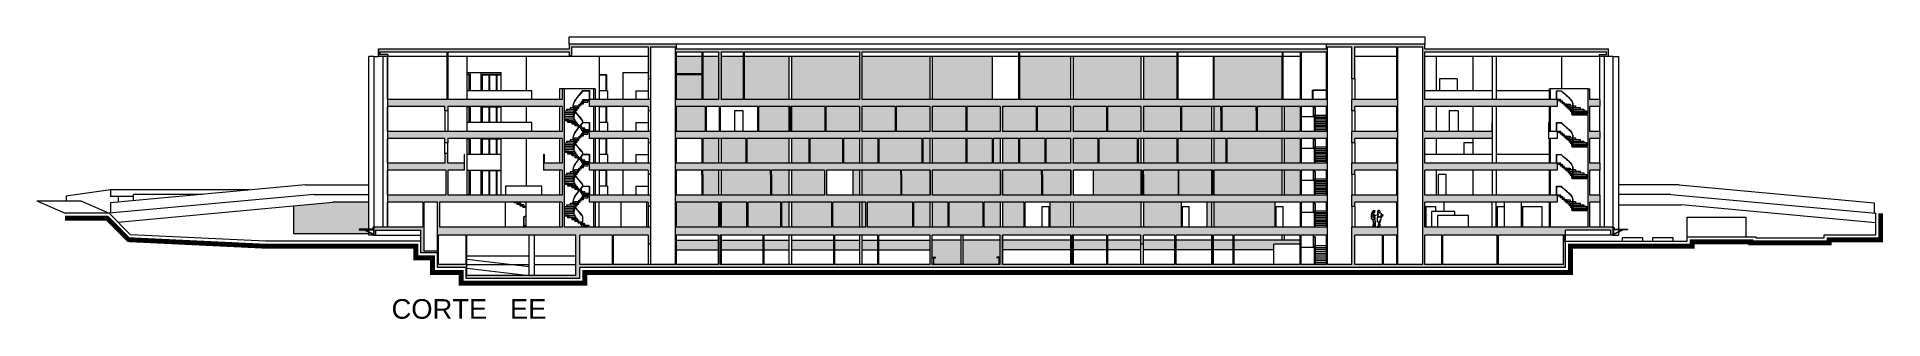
# Model space of a CAD drawing. Header units: metres. Extents: x -331 to 2982, y 362 to 2539.
# Drawn here: x 710.5 to 899.3, y 1431.1 to 1459.9 of the extents above; entities that cross this region are included whole.
import ezdxf

# ---------------------------------------------------------------- set-up
doc = ezdxf.new("R2010")
doc.units = ezdxf.units.M
doc.layers.get('0').update_dxf_attribs({"color": 251})
doc.layers.add('Texto_Salas', color=251, linetype='Continuous')
doc.styles.add('ARIAL', font='arial.ttf')

msp = doc.modelspace()

# ---------------------------------------------------------------- texts
at = {"layer": 'Texto_Salas', "lineweight": 0, "insert": (754.658, 1431.096), "char_height": 2, "width": 19.86522, "attachment_point": 8, "style": 'ARIAL'}
msp.add_mtext('CORTE   EE', dxfattribs=at)

# ---------------------------------------------------------------- hatches: boundary and pattern name
at = {"lineweight": 0}
h = msp.add_hatch(color=256, dxfattribs=at)
h.paths.add_polyline_path([(865.949, 1453.507), (852.409, 1453.507), (852.409, 1458.377), (871.009, 1458.377), (871.009, 1458.107), (870.259, 1458.107), (870.259, 1457.907), (871.209, 1457.907), (871.209, 1458.677), (852.409, 1458.677), (852.409, 1459.167), (842.359, 1459.167), (842.359, 1458.677), (775.859, 1458.677), (775.859, 1459.167), (764.909, 1459.167), (764.909, 1458.677), (745.389, 1458.677), (745.389, 1457.907), (746.359, 1457.907), (746.359, 1458.107), (745.589, 1458.107), (745.589, 1458.377), (752.379, 1458.377), (752.379, 1453.507), (746.339, 1453.507), (746.339, 1452.787), (752.179, 1452.787), (752.179, 1452.347), (752.479, 1452.347), (752.479, 1452.787), (764.182, 1452.787), (764.182, 1450.247), (746.339, 1450.247), (746.339, 1449.527), (752.179, 1449.527), (752.179, 1449.097), (752.479, 1449.097), (752.479, 1449.527), (764.182, 1449.527), (764.182, 1446.997), (762.294, 1446.997), (762.294, 1446.277), (764.182, 1446.277), (764.182, 1443.747), (752.479, 1443.747), (752.479, 1446.277), (754.204, 1446.277), (754.204, 1446.997), (752.479, 1446.997), (752.479, 1447.997), (752.179, 1447.997), (752.179, 1446.997), (746.339, 1446.997), (746.339, 1446.277), (752.279, 1446.277), (752.279, 1443.747), (746.339, 1443.747), (746.339, 1443.027), (749.929, 1443.027), (749.929, 1440.477), (744.939, 1440.477), (744.939, 1440.427), (744.939, 1439.649), (745.109, 1439.649), (745.109, 1440.177), (749.729, 1440.177), (749.729, 1437.837), (751.434, 1437.837), (751.434, 1436.347), (754.354, 1436.347), (754.354, 1435.247), (765.999, 1435.247), (765.999, 1436.347), (866.809, 1436.347), (866.809, 1439.027), (866.609, 1439.027), (866.609, 1436.647), (859.959, 1436.647), (859.959, 1439.649), (866.809, 1439.649), (866.809, 1440.177), (871.399, 1440.177), (871.399, 1439.649), (871.659, 1439.649), (871.659, 1440.477), (869.284, 1440.477), (869.284, 1443.027), (870.319, 1443.027), (870.319, 1443.747), (869.284, 1443.747), (869.284, 1446.277), (870.319, 1446.277), (870.319, 1446.997), (869.284, 1446.997), (869.284, 1449.527), (870.319, 1449.527), (870.319, 1450.247), (869.284, 1450.247), (869.284, 1452.787), (870.319, 1452.787), (870.319, 1453.507), (869.284, 1453.507), (869.284, 1454.607), (869.104, 1454.607), (869.104, 1452.036), (867.524, 1452.036), (867.524, 1451.911), (869.104, 1451.911), (869.104, 1448.776), (867.524, 1448.776), (867.524, 1448.651), (869.104, 1448.651), (869.104, 1445.526), (867.524, 1445.526), (867.524, 1445.401), (869.104, 1445.401), (869.104, 1442.276), (867.524, 1442.276), (867.524, 1442.151), (869.104, 1442.151), (869.104, 1440.477), (852.409, 1440.477), (852.409, 1443.027), (865.949, 1443.027), (865.949, 1443.747), (852.409, 1443.747), (852.409, 1446.277), (865.949, 1446.277), (865.949, 1446.997), (852.409, 1446.997), (852.409, 1449.527), (859.309, 1449.527), (859.309, 1450.247), (852.409, 1450.247), (852.409, 1452.787), (865.949, 1452.787)])
h.paths.add_polyline_path([(844.959, 1453.507), (844.959, 1452.347), (845.259, 1452.347), (845.259, 1452.787), (849.559, 1452.787), (849.559, 1450.247), (844.959, 1450.247), (844.959, 1449.097), (845.259, 1449.097), (845.259, 1449.527), (849.559, 1449.527), (849.559, 1446.997), (844.959, 1446.997), (844.959, 1445.847), (845.259, 1445.847), (845.259, 1446.277), (849.559, 1446.277), (849.559, 1443.747), (844.959, 1443.747), (844.959, 1442.577), (845.259, 1442.577), (845.259, 1443.027), (849.559, 1443.027), (849.559, 1440.477), (844.959, 1440.477), (844.959, 1436.647), (842.459, 1436.647), (842.459, 1458.867), (844.959, 1458.867), (844.959, 1455.607), (845.259, 1455.607), (845.259, 1458.867), (849.559, 1458.867), (849.559, 1453.507)], flags=16)
h.paths.add_polyline_path([(849.659, 1458.867), (852.209, 1458.867), (852.209, 1436.647), (849.659, 1436.647)], flags=16)
h.paths.add_polyline_path([(842.359, 1453.507), (839.759, 1453.507), (839.759, 1458.377), (842.359, 1458.377)], flags=16)
h.paths.add_polyline_path([(842.359, 1452.787), (842.359, 1450.247), (839.759, 1450.247), (839.759, 1452.787)], flags=16)
h.paths.add_polyline_path([(842.359, 1449.527), (842.359, 1446.997), (839.759, 1446.997), (839.759, 1449.527)], flags=16)
h.paths.add_polyline_path([(839.659, 1453.507), (837.909, 1453.507), (837.909, 1458.377), (839.659, 1458.377)], flags=16)
h.paths.add_polyline_path([(839.659, 1452.787), (839.659, 1450.247), (827.534, 1450.247), (827.534, 1452.787), (831.559, 1452.787), (831.559, 1452.347), (831.659, 1452.347), (831.659, 1452.787), (835.159, 1452.787), (835.159, 1452.347), (835.259, 1452.347), (835.259, 1452.787)], flags=16)
h.paths.add_polyline_path([(842.359, 1446.277), (842.359, 1443.747), (839.759, 1443.747), (839.759, 1446.277)], flags=16)
h.paths.add_polyline_path([(839.659, 1449.527), (839.659, 1446.997), (832.159, 1446.997), (832.159, 1449.527)], flags=16)
h.paths.add_polyline_path([(837.809, 1453.507), (827.159, 1453.507), (827.159, 1458.377), (837.809, 1458.377)], flags=16)
h.paths.add_polyline_path([(839.659, 1446.277), (839.659, 1443.747), (830.834, 1443.747), (830.834, 1446.277)], flags=16)
h.paths.add_polyline_path([(842.359, 1443.027), (842.359, 1440.477), (839.759, 1440.477), (839.759, 1443.027)], flags=16)
h.paths.add_polyline_path([(839.659, 1443.027), (839.659, 1440.477), (811.539, 1440.477), (811.539, 1443.027)], flags=16)
h.paths.add_polyline_path([(848.086, 1439.649), (848.086, 1436.647), (845.259, 1436.647), (845.259, 1439.649)], flags=16)
h.paths.add_polyline_path([(848.188, 1439.649), (849.559, 1439.649), (849.559, 1436.647), (848.188, 1436.647)], flags=16)
h.paths.add_polyline_path([(852.409, 1439.649), (854.159, 1439.649), (854.159, 1436.647), (852.409, 1436.647)], flags=17)
h.paths.add_polyline_path([(842.359, 1439.649), (842.359, 1436.647), (839.759, 1436.647), (839.759, 1439.649)], flags=17)
h.paths.add_polyline_path([(854.259, 1439.649), (859.809, 1439.649), (859.809, 1436.647), (854.259, 1436.647)], flags=17)
h.paths.add_polyline_path([(839.659, 1439.649), (839.659, 1436.647), (832.909, 1436.647), (832.909, 1439.649)], flags=17)
h.paths.add_polyline_path([(832.059, 1449.527), (832.059, 1446.997), (827.159, 1446.997), (827.159, 1449.527)], flags=16)
h.paths.add_polyline_path([(830.724, 1446.277), (830.724, 1443.747), (827.224, 1443.747), (816.434, 1443.747), (816.434, 1446.277), (823.514, 1446.277), (823.514, 1445.847), (823.634, 1445.847), (823.634, 1446.277), (827.174, 1446.277)], flags=16)
h.paths.add_polyline_path([(832.809, 1439.649), (832.809, 1436.647), (830.809, 1436.647), (830.809, 1439.649)], flags=17)
h.paths.add_polyline_path([(827.434, 1452.787), (827.434, 1450.247), (823.634, 1450.247), (823.634, 1452.787)], flags=16)
h.paths.add_polyline_path([(827.059, 1453.507), (810.959, 1453.507), (810.959, 1458.377), (827.059, 1458.377)], flags=16)
h.paths.add_polyline_path([(827.059, 1449.527), (827.059, 1446.997), (823.109, 1446.997), (823.109, 1449.527)], flags=16)
h.paths.add_polyline_path([(830.709, 1439.649), (830.709, 1436.647), (826.993, 1436.647), (826.993, 1439.649)], flags=17)
h.paths.add_polyline_path([(823.384, 1452.787), (823.384, 1450.247), (819.959, 1450.247), (819.959, 1452.787)], flags=16)
h.paths.add_polyline_path([(826.863, 1439.649), (826.863, 1436.647), (820.009, 1436.647), (820.009, 1439.649), (823.384, 1439.649), (823.384, 1438.747), (823.634, 1438.747), (823.634, 1439.649)], flags=17)
h.paths.add_polyline_path([(823.009, 1449.527), (823.009, 1446.997), (819.059, 1446.997), (819.059, 1449.527)], flags=16)
h.paths.add_polyline_path([(819.859, 1452.787), (819.859, 1450.247), (816.434, 1450.247), (816.434, 1452.787)], flags=16)
h.paths.add_polyline_path([(818.959, 1449.527), (818.959, 1446.997), (816.434, 1446.997), (816.434, 1449.527)], flags=16)
h.paths.add_polyline_path([(819.909, 1439.649), (819.909, 1436.647), (816.359, 1436.647), (816.359, 1439.649)], flags=17)
h.paths.add_polyline_path([(816.184, 1452.787), (816.184, 1450.247), (812.759, 1450.247), (812.759, 1452.787)], flags=16)
h.paths.add_polyline_path([(816.184, 1449.527), (816.184, 1446.997), (813.659, 1446.997), (813.659, 1449.527)], flags=16)
h.paths.add_polyline_path([(816.209, 1446.277), (816.209, 1443.747), (809.234, 1443.747), (809.234, 1446.277), (813.199, 1446.277), (813.199, 1445.847), (813.299, 1445.847), (813.299, 1446.277)], flags=16)
h.paths.add_polyline_path([(816.259, 1439.649), (816.259, 1436.647), (809.209, 1436.647), (809.209, 1439.649)], flags=17)
h.paths.add_polyline_path([(813.559, 1449.527), (813.559, 1446.997), (810.959, 1446.997), (810.959, 1449.527)], flags=16)
h.paths.add_polyline_path([(812.659, 1452.787), (812.659, 1450.247), (809.234, 1450.247), (809.234, 1452.787)], flags=16)
h.paths.add_polyline_path([(810.859, 1453.507), (794.834, 1453.507), (794.834, 1458.377), (810.859, 1458.377)], flags=16)
h.paths.add_polyline_path([(810.859, 1449.527), (810.859, 1446.997), (808.259, 1446.997), (808.259, 1449.527)], flags=16)
h.paths.add_polyline_path([(811.439, 1443.027), (811.439, 1440.477), (807.359, 1440.477), (807.359, 1443.027)], flags=16)
h.paths.add_polyline_path([(808.984, 1452.787), (808.984, 1450.247), (805.559, 1450.247), (805.559, 1452.787)], flags=16)
h.paths.add_polyline_path([(809.009, 1446.277), (809.009, 1443.747), (802.034, 1443.747), (802.034, 1446.277)], flags=16)
h.paths.add_polyline_path([(808.159, 1449.527), (808.159, 1446.997), (805.559, 1446.997), (805.559, 1449.527)], flags=16)
h.paths.add_polyline_path([(808.984, 1439.649), (808.984, 1436.647), (802.034, 1436.647), (802.034, 1439.649)], flags=17)
h.paths.add_polyline_path([(807.259, 1443.027), (807.259, 1440.477), (803.759, 1440.477), (803.759, 1443.027)], flags=16)
h.paths.add_polyline_path([(805.459, 1452.787), (805.459, 1450.247), (802.034, 1450.247), (802.034, 1452.787)], flags=16)
h.paths.add_polyline_path([(805.459, 1449.527), (805.459, 1446.997), (801.059, 1446.997), (801.059, 1449.527)], flags=16)
h.paths.add_polyline_path([(803.659, 1443.027), (803.659, 1440.477), (800.159, 1440.477), (800.159, 1443.027)], flags=16)
h.paths.add_polyline_path([(801.784, 1452.787), (801.784, 1450.247), (798.359, 1450.247), (798.359, 1452.787)], flags=16)
h.paths.add_polyline_path([(801.809, 1446.277), (801.809, 1443.747), (791.209, 1443.747), (791.209, 1446.277), (798.81, 1446.277), (798.81, 1445.847), (798.91, 1445.847), (798.91, 1446.277)], flags=16)
h.paths.add_polyline_path([(800.959, 1449.527), (800.959, 1446.997), (796.559, 1446.997), (796.559, 1449.527)], flags=16)
h.paths.add_polyline_path([(801.812, 1439.649), (801.812, 1436.647), (796.562, 1436.647), (796.562, 1439.649)], flags=17)
h.paths.add_polyline_path([(800.059, 1443.027), (800.059, 1440.477), (795.409, 1440.477), (795.409, 1443.027)], flags=16)
h.paths.add_polyline_path([(798.259, 1452.787), (798.259, 1450.247), (794.834, 1450.247), (794.834, 1452.787)], flags=16)
h.paths.add_polyline_path([(796.459, 1449.527), (796.459, 1446.997), (792.959, 1446.997), (792.959, 1449.527)], flags=16)
h.paths.add_polyline_path([(796.462, 1439.649), (796.462, 1436.647), (792.062, 1436.647), (792.062, 1439.649)], flags=17)
h.paths.add_polyline_path([(794.584, 1453.507), (782.809, 1453.507), (782.809, 1458.377), (794.584, 1458.377)], flags=16)
h.paths.add_polyline_path([(794.584, 1452.787), (794.584, 1450.247), (791.159, 1450.247), (791.159, 1452.787)], flags=16)
h.paths.add_polyline_path([(795.259, 1443.027), (795.259, 1440.477), (791.859, 1440.477), (791.859, 1443.027)], flags=16)
h.paths.add_polyline_path([(792.859, 1449.527), (792.859, 1446.997), (789.509, 1446.997), (789.509, 1449.527)], flags=16)
h.paths.add_polyline_path([(791.059, 1452.787), (791.059, 1450.247), (787.559, 1450.247), (787.559, 1452.787)], flags=16)
h.paths.add_polyline_path([(791.759, 1443.027), (791.759, 1440.477), (786.644, 1440.477), (786.644, 1443.027)], flags=16)
h.paths.add_polyline_path([(791.009, 1446.277), (791.009, 1443.747), (775.859, 1443.747), (775.859, 1446.277), (778.459, 1446.277), (778.459, 1445.847), (778.559, 1445.847), (778.559, 1446.277), (785.497, 1446.277), (785.497, 1445.847), (785.597, 1445.847), (785.597, 1446.277)], flags=16)
h.paths.add_polyline_path([(791.962, 1439.649), (791.962, 1436.647), (784.862, 1436.647), (784.862, 1439.649)], flags=17)
h.paths.add_polyline_path([(789.409, 1449.527), (789.409, 1446.997), (783.059, 1446.997), (783.059, 1449.527)], flags=16)
h.paths.add_polyline_path([(787.459, 1452.787), (787.459, 1450.247), (784.259, 1450.247), (784.259, 1452.787)], flags=16)
h.paths.add_polyline_path([(786.544, 1443.027), (786.544, 1440.477), (783.209, 1440.477), (783.209, 1443.027)], flags=16)
h.paths.add_polyline_path([(784.159, 1452.787), (784.159, 1450.247), (780.359, 1450.247), (780.359, 1452.787)], flags=16)
h.paths.add_polyline_path([(784.762, 1439.649), (784.762, 1436.647), (780.362, 1436.647), (780.362, 1439.649)], flags=17)
h.paths.add_polyline_path([(782.959, 1449.527), (782.959, 1446.997), (778.559, 1446.997), (778.559, 1449.527)], flags=16)
h.paths.add_polyline_path([(782.709, 1453.507), (780.434, 1453.507), (780.434, 1458.377), (782.709, 1458.377)], flags=16)
h.paths.add_polyline_path([(783.059, 1443.027), (783.059, 1440.477), (780.359, 1440.477), (780.359, 1443.027)], flags=16)
h.paths.add_polyline_path([(780.259, 1452.787), (780.259, 1450.247), (778.903, 1450.247), (778.903, 1452.787)], flags=16)
h.paths.add_polyline_path([(780.184, 1453.507), (778.584, 1453.507), (778.584, 1458.377), (780.184, 1458.377)], flags=16)
h.paths.add_polyline_path([(780.209, 1443.027), (780.209, 1440.477), (775.859, 1440.477), (775.859, 1443.027)], flags=16)
h.paths.add_polyline_path([(780.162, 1439.649), (780.162, 1436.647), (775.859, 1436.647), (775.859, 1439.649)], flags=17)
h.paths.add_polyline_path([(778.803, 1452.787), (778.803, 1450.247), (775.859, 1450.247), (775.859, 1452.787)], flags=16)
h.paths.add_polyline_path([(778.484, 1453.507), (775.859, 1453.507), (775.859, 1456.007), (778.484, 1456.007)], flags=16)
h.paths.add_polyline_path([(778.484, 1456.127), (775.859, 1456.127), (775.859, 1458.377), (778.484, 1458.377)], flags=16)
h.paths.add_polyline_path([(778.459, 1449.527), (778.459, 1446.997), (775.859, 1446.997), (775.859, 1449.527)], flags=16)
h.paths.add_polyline_path([(775.759, 1436.647), (769.399, 1436.647), (769.399, 1439.649), (772.984, 1439.649), (772.984, 1438.747), (773.234, 1438.747), (773.234, 1440.477), (766.937, 1440.477), (766.937, 1440.649), (766.508, 1440.649), (766.508, 1440.821), (766.184, 1440.821), (766.184, 1440.993), (765.909, 1440.993), (765.909, 1441.166), (765.634, 1441.166), (765.634, 1441.338), (765.316, 1441.338), (765.316, 1441.51), (764.881, 1441.51), (764.881, 1441.682), (764.395, 1441.682), (764.395, 1444.832), (764.781, 1444.832), (764.781, 1444.66), (765.216, 1444.66), (765.216, 1444.488), (765.534, 1444.488), (765.534, 1444.316), (765.809, 1444.316), (765.809, 1444.143), (766.084, 1444.143), (766.084, 1443.971), (766.408, 1443.971), (766.408, 1443.799), (766.837, 1443.799), (766.837, 1443.647), (766.937, 1443.647), (766.937, 1443.027), (772.984, 1443.027), (772.984, 1442.577), (773.234, 1442.577), (773.234, 1443.747), (766.937, 1443.747), (766.937, 1443.899), (766.508, 1443.899), (766.508, 1444.071), (766.184, 1444.071), (766.184, 1444.243), (765.909, 1444.243), (765.909, 1444.416), (765.634, 1444.416), (765.634, 1444.588), (765.316, 1444.588), (765.316, 1444.76), (764.881, 1444.76), (764.881, 1444.932), (764.395, 1444.932), (764.395, 1448.082), (764.781, 1448.082), (764.781, 1447.91), (765.216, 1447.91), (765.216, 1447.738), (765.534, 1447.738), (765.534, 1447.566), (765.809, 1447.566), (765.809, 1447.393), (766.084, 1447.393), (766.084, 1447.221), (766.408, 1447.221), (766.408, 1447.049), (766.837, 1447.049), (766.837, 1446.897), (766.937, 1446.897), (766.937, 1446.277), (772.984, 1446.277), (772.984, 1445.847), (773.234, 1445.847), (773.234, 1446.997), (766.937, 1446.997), (766.937, 1447.149), (766.508, 1447.149), (766.508, 1447.321), (766.184, 1447.321), (766.184, 1447.493), (765.909, 1447.493), (765.909, 1447.666), (765.634, 1447.666), (765.634, 1447.838), (765.316, 1447.838), (765.316, 1448.01), (764.881, 1448.01), (764.881, 1448.182), (764.395, 1448.182), (764.395, 1451.332), (764.781, 1451.332), (764.781, 1451.16), (765.216, 1451.16), (765.216, 1450.988), (765.534, 1450.988), (765.534, 1450.816), (765.809, 1450.816), (765.809, 1450.643), (766.084, 1450.643), (766.084, 1450.471), (766.408, 1450.471), (766.408, 1450.299), (766.837, 1450.299), (766.837, 1450.147), (766.937, 1450.147), (766.937, 1449.527), (772.984, 1449.527), (772.984, 1449.097), (773.234, 1449.097), (773.234, 1450.247), (766.937, 1450.247), (766.937, 1450.409), (766.508, 1450.409), (766.508, 1450.581), (766.184, 1450.581), (766.184, 1450.753), (765.909, 1450.753), (765.909, 1450.926), (765.634, 1450.926), (765.634, 1451.098), (765.316, 1451.098), (765.316, 1451.27), (764.881, 1451.27), (764.881, 1451.442), (764.395, 1451.442), (764.395, 1454.607), (764.182, 1454.607), (764.182, 1453.507), (752.479, 1453.507), (752.479, 1458.377), (764.909, 1458.377), (764.909, 1457.957), (765.159, 1457.957), (765.159, 1458.867), (772.984, 1458.867), (772.984, 1455.607), (773.234, 1455.607), (773.234, 1458.867), (775.759, 1458.867)], flags=16)
h.paths.add_polyline_path([(773.234, 1452.347), (772.984, 1452.347), (772.984, 1452.787), (766.937, 1452.787), (766.937, 1453.507), (773.234, 1453.507)], flags=0)
h.paths.add_polyline_path([(769.299, 1439.649), (769.299, 1436.647), (765.999, 1436.647), (765.999, 1439.649)], flags=16)
h.paths.add_polyline_path([(766.837, 1440.549), (766.837, 1440.477), (764.395, 1440.477), (764.395, 1441.582), (764.781, 1441.582), (764.781, 1441.41), (765.216, 1441.41), (765.216, 1441.238), (765.534, 1441.238), (765.534, 1441.066), (765.809, 1441.066), (765.809, 1440.893), (766.084, 1440.893), (766.084, 1440.721), (766.408, 1440.721), (766.408, 1440.549)], flags=16)
h.paths.add_polyline_path([(765.599, 1439.649), (765.599, 1435.547), (754.454, 1435.547), (754.454, 1439.649)], flags=17)
h.paths.add_polyline_path([(764.182, 1443.027), (764.182, 1440.477), (751.634, 1440.477), (751.634, 1443.027)], flags=16)
h.paths.add_polyline_path([(754.354, 1439.649), (754.354, 1436.647), (751.534, 1436.647), (751.534, 1439.649)], flags=17)
h.paths.add_polyline_path([(751.434, 1443.027), (751.434, 1438.007), (750.029, 1438.007), (750.029, 1443.027)], flags=16)
h = msp.add_hatch(color=256, dxfattribs=at)
h.paths.add_polyline_path([(778.484, 1456.007), (775.859, 1456.007), (775.859, 1453.507), (778.484, 1453.507)])
h.paths.add_polyline_path([(778.484, 1457.907), (775.859, 1457.907), (775.859, 1456.127), (778.484, 1456.127)])
h.paths.add_polyline_path([(780.184, 1457.907), (778.584, 1457.907), (778.584, 1453.507), (780.184, 1453.507)])
h.paths.add_polyline_path([(782.709, 1457.907), (780.434, 1457.907), (780.434, 1453.507), (782.709, 1453.507)])
h.paths.add_polyline_path([(787.384, 1457.907), (782.809, 1457.907), (782.809, 1453.507), (787.384, 1453.507)])
h.paths.add_polyline_path([(794.584, 1457.907), (787.634, 1457.907), (787.634, 1453.507), (794.584, 1453.507)])
h.paths.add_polyline_path([(801.784, 1457.907), (794.834, 1457.907), (794.834, 1453.507), (801.784, 1453.507)])
h.paths.add_polyline_path([(808.159, 1457.907), (802.034, 1457.907), (802.034, 1453.507), (808.159, 1453.507)])
h.paths.add_polyline_path([(816.184, 1457.907), (810.959, 1457.907), (810.959, 1453.507), (816.184, 1453.507)])
h.paths.add_polyline_path([(823.384, 1457.907), (816.434, 1457.907), (816.434, 1453.507), (823.384, 1453.507)])
h.paths.add_polyline_path([(827.059, 1457.907), (823.634, 1457.907), (823.634, 1453.507), (827.059, 1453.507)])
h.paths.add_polyline_path([(837.784, 1457.907), (830.834, 1457.907), (830.834, 1453.507), (837.784, 1453.507)])
h = msp.add_hatch(color=256, dxfattribs=at)
h.paths.add_polyline_path([(778.803, 1452.787), (775.859, 1452.787), (775.859, 1450.247), (778.803, 1450.247)])
h.paths.add_polyline_path([(787.384, 1452.787), (784.259, 1452.787), (784.259, 1450.247), (787.384, 1450.247)])
h.paths.add_polyline_path([(791.059, 1452.787), (787.634, 1452.787), (787.634, 1450.247), (791.059, 1450.247)])
h.paths.add_polyline_path([(794.584, 1452.787), (791.159, 1452.787), (791.159, 1450.247), (794.584, 1450.247)])
h.paths.add_polyline_path([(798.259, 1452.787), (794.834, 1452.787), (794.834, 1450.247), (798.259, 1450.247)])
h.paths.add_polyline_path([(801.784, 1452.787), (798.359, 1452.787), (798.359, 1450.247), (801.784, 1450.247)])
h.paths.add_polyline_path([(805.459, 1452.787), (802.034, 1452.787), (802.034, 1450.247), (805.459, 1450.247)])
h.paths.add_polyline_path([(808.984, 1452.787), (805.559, 1452.787), (805.559, 1450.247), (808.984, 1450.247)])
h.paths.add_polyline_path([(812.659, 1452.787), (809.234, 1452.787), (809.234, 1450.247), (812.659, 1450.247)])
h.paths.add_polyline_path([(816.184, 1452.787), (812.759, 1452.787), (812.759, 1450.247), (816.184, 1450.247)])
h.paths.add_polyline_path([(819.859, 1452.787), (816.434, 1452.787), (816.434, 1450.247), (819.859, 1450.247)])
h.paths.add_polyline_path([(823.384, 1452.787), (819.959, 1452.787), (819.959, 1450.247), (823.384, 1450.247)])
h.paths.add_polyline_path([(827.434, 1452.787), (823.634, 1452.787), (823.634, 1450.247), (827.434, 1450.247)])
h.paths.add_polyline_path([(830.584, 1452.787), (827.534, 1452.787), (827.534, 1450.247), (830.584, 1450.247)])
h.paths.add_polyline_path([(831.559, 1452.347), (831.559, 1452.787), (830.834, 1452.787), (830.834, 1450.247), (831.559, 1450.247)])
h.paths.add_polyline_path([(835.159, 1452.347), (835.159, 1452.787), (831.659, 1452.787), (831.659, 1452.347), (831.659, 1450.247), (835.159, 1450.247)])
h.paths.add_polyline_path([(837.784, 1452.787), (835.259, 1452.787), (835.259, 1452.347), (835.259, 1450.247), (837.784, 1450.247)])
h.paths.add_polyline_path([(839.659, 1452.787), (838.034, 1452.787), (838.034, 1450.247), (839.659, 1450.247)])
h = msp.add_hatch(color=256, dxfattribs=at)
h.paths.add_polyline_path([(780.184, 1449.527), (778.559, 1449.527), (778.559, 1446.997), (780.184, 1446.997)])
h.paths.add_polyline_path([(782.959, 1449.527), (780.434, 1449.527), (780.434, 1446.997), (782.959, 1446.997)])
h.paths.add_polyline_path([(787.384, 1449.527), (783.059, 1449.527), (783.059, 1446.997), (787.384, 1446.997)])
h.paths.add_polyline_path([(789.409, 1449.527), (787.634, 1449.527), (787.634, 1446.997), (789.409, 1446.997)])
h.paths.add_polyline_path([(792.859, 1449.527), (789.509, 1449.527), (789.509, 1446.997), (792.859, 1446.997)])
h.paths.add_polyline_path([(794.584, 1449.527), (792.959, 1449.527), (792.959, 1446.997), (794.584, 1446.997)])
h.paths.add_polyline_path([(796.459, 1449.527), (794.834, 1449.527), (794.834, 1446.997), (796.459, 1446.997)])
h.paths.add_polyline_path([(800.959, 1449.527), (796.559, 1449.527), (796.559, 1446.997), (800.959, 1446.997)])
h.paths.add_polyline_path([(801.784, 1449.527), (801.059, 1449.527), (801.059, 1446.997), (801.784, 1446.997)])
h.paths.add_polyline_path([(805.459, 1449.527), (802.034, 1449.527), (802.034, 1446.997), (805.459, 1446.997)])
h.paths.add_polyline_path([(808.159, 1449.527), (805.559, 1449.527), (805.559, 1446.997), (808.159, 1446.997)])
h.paths.add_polyline_path([(808.984, 1449.527), (808.259, 1449.527), (808.259, 1446.997), (808.984, 1446.997)])
h.paths.add_polyline_path([(810.859, 1449.527), (809.234, 1449.527), (809.234, 1446.997), (810.859, 1446.997)])
h.paths.add_polyline_path([(813.559, 1449.527), (810.959, 1449.527), (810.959, 1446.997), (813.559, 1446.997)])
h.paths.add_polyline_path([(816.184, 1449.527), (813.659, 1449.527), (813.659, 1446.997), (816.184, 1446.997)])
h.paths.add_polyline_path([(818.959, 1449.527), (816.434, 1449.527), (816.434, 1446.997), (818.959, 1446.997)])
h.paths.add_polyline_path([(823.009, 1449.527), (819.059, 1449.527), (819.059, 1446.997), (823.009, 1446.997)])
h.paths.add_polyline_path([(823.384, 1449.527), (823.109, 1449.527), (823.109, 1446.997), (823.384, 1446.997)])
h.paths.add_polyline_path([(827.059, 1449.527), (823.634, 1449.527), (823.634, 1446.997), (827.059, 1446.997)])
h.paths.add_polyline_path([(830.584, 1449.527), (827.159, 1449.527), (827.159, 1446.997), (830.584, 1446.997)])
h.paths.add_polyline_path([(832.059, 1449.527), (830.834, 1449.527), (830.834, 1446.997), (832.059, 1446.997)])
h.paths.add_polyline_path([(837.784, 1449.527), (832.159, 1449.527), (832.159, 1446.997), (837.784, 1446.997)])
h.paths.add_polyline_path([(839.659, 1449.527), (838.034, 1449.527), (838.034, 1446.997), (839.659, 1446.997)])
h = msp.add_hatch(color=256, dxfattribs=at)
h.paths.add_polyline_path([(780.184, 1446.277), (778.559, 1446.277), (778.559, 1445.847), (778.559, 1443.747), (780.184, 1443.747)])
h.paths.add_polyline_path([(785.497, 1445.847), (785.497, 1446.277), (780.434, 1446.277), (780.434, 1443.747), (785.497, 1443.747)])
h.paths.add_polyline_path([(787.384, 1446.277), (785.597, 1446.277), (785.597, 1445.847), (785.597, 1443.747), (787.384, 1443.747)])
h.paths.add_polyline_path([(791.009, 1446.277), (787.634, 1446.277), (787.634, 1443.747), (791.009, 1443.747)])
h.paths.add_polyline_path([(794.584, 1446.277), (793.931, 1446.277), (793.931, 1443.747), (794.584, 1443.747)])
h.paths.add_polyline_path([(798.81, 1445.847), (798.81, 1446.277), (794.834, 1446.277), (794.834, 1443.747), (798.81, 1443.747)])
h.paths.add_polyline_path([(801.784, 1446.277), (798.91, 1446.277), (798.91, 1445.847), (798.91, 1443.747), (801.784, 1443.747)])
h.paths.add_polyline_path([(808.984, 1446.277), (802.034, 1446.277), (802.034, 1443.747), (808.984, 1443.747)])
h.paths.add_polyline_path([(813.199, 1445.847), (813.199, 1446.277), (809.234, 1446.277), (809.234, 1443.747), (813.199, 1443.747)])
h.paths.add_polyline_path([(816.184, 1446.277), (813.299, 1446.277), (813.299, 1445.847), (813.299, 1443.747), (816.184, 1443.747)])
h.paths.add_polyline_path([(823.384, 1446.277), (818.487, 1446.277), (818.487, 1443.747), (823.384, 1443.747)])
h.paths.add_polyline_path([(827.174, 1446.277), (823.634, 1446.277), (823.634, 1445.847), (823.634, 1443.747), (827.174, 1443.747)])
h.paths.add_polyline_path([(830.584, 1446.277), (827.224, 1446.277), (827.224, 1443.747), (830.584, 1443.747)])
h.paths.add_polyline_path([(837.784, 1446.277), (830.834, 1446.277), (830.834, 1443.747), (837.784, 1443.747)])
h.paths.add_polyline_path([(839.659, 1446.277), (838.034, 1446.277), (838.034, 1443.747), (839.659, 1443.747)])
h = msp.add_hatch(color=256, dxfattribs=at)
h.paths.add_polyline_path([(744.429, 1440.207), (744.043, 1440.207), (744.429, 1440.004)])
h.paths.add_polyline_path([(744.429, 1443.027), (740.741, 1443.027), (736.739, 1442.657), (736.739, 1439.777), (744.429, 1439.777), (744.429, 1439.939), (743.935, 1440.207), (743.439, 1440.207), (743.439, 1440.257), (744.429, 1440.257)])
h = msp.add_hatch(color=256, dxfattribs=at)
h.paths.add_polyline_path([(780.184, 1443.027), (775.859, 1443.027), (775.859, 1440.477), (780.184, 1440.477)])
h.paths.add_polyline_path([(783.059, 1443.027), (780.434, 1443.027), (780.434, 1440.477), (783.059, 1440.477)])
h.paths.add_polyline_path([(786.544, 1443.027), (783.209, 1443.027), (783.209, 1440.477), (786.544, 1440.477)])
h.paths.add_polyline_path([(787.384, 1443.027), (786.644, 1443.027), (786.644, 1440.477), (787.384, 1440.477)])
h.paths.add_polyline_path([(791.759, 1443.027), (787.634, 1443.027), (787.634, 1440.477), (791.759, 1440.477)])
h.paths.add_polyline_path([(794.584, 1443.027), (791.859, 1443.027), (791.859, 1440.477), (794.584, 1440.477)])
h.paths.add_polyline_path([(795.259, 1443.027), (794.834, 1443.027), (794.834, 1440.477), (795.259, 1440.477)])
h.paths.add_polyline_path([(800.059, 1443.027), (795.409, 1443.027), (795.409, 1440.477), (800.059, 1440.477)])
h.paths.add_polyline_path([(801.784, 1443.027), (800.159, 1443.027), (800.159, 1440.477), (801.784, 1440.477)])
h.paths.add_polyline_path([(803.659, 1443.027), (802.034, 1443.027), (802.034, 1440.477), (803.659, 1440.477)])
h.paths.add_polyline_path([(807.259, 1443.027), (803.759, 1443.027), (803.759, 1440.477), (807.259, 1440.477)])
h.paths.add_polyline_path([(808.984, 1443.027), (807.359, 1443.027), (807.359, 1440.477), (808.984, 1440.477)])
h.paths.add_polyline_path([(811.439, 1443.027), (809.234, 1443.027), (809.234, 1440.477), (811.439, 1440.477)])
h.paths.add_polyline_path([(816.184, 1443.027), (814.089, 1443.027), (814.089, 1440.477), (816.184, 1440.477)])
h.paths.add_polyline_path([(823.384, 1443.027), (816.434, 1443.027), (816.434, 1440.477), (823.384, 1440.477)])
h.paths.add_polyline_path([(827.539, 1443.027), (823.634, 1443.027), (823.634, 1440.477), (827.539, 1440.477)])
h.paths.add_polyline_path([(830.584, 1443.027), (830.139, 1443.027), (830.139, 1440.477), (830.584, 1440.477)])
h.paths.add_polyline_path([(837.109, 1443.027), (830.834, 1443.027), (830.834, 1440.477), (837.109, 1440.477)])
h = msp.add_hatch(color=256, dxfattribs=at)
h.paths.add_polyline_path([(780.162, 1439.149), (775.859, 1439.149), (775.859, 1438.148), (780.162, 1438.148)])
h.paths.add_polyline_path([(784.762, 1439.149), (780.434, 1439.149), (780.434, 1438.148), (784.762, 1438.148)])
h.paths.add_polyline_path([(787.384, 1439.149), (784.862, 1439.149), (784.862, 1438.148), (787.384, 1438.148)])
h.paths.add_polyline_path([(791.962, 1439.149), (787.634, 1439.149), (787.634, 1438.148), (791.962, 1438.148)])
h.paths.add_polyline_path([(794.584, 1439.149), (792.062, 1439.149), (792.062, 1438.148), (794.584, 1438.148)])
h.paths.add_polyline_path([(796.462, 1439.149), (794.834, 1439.149), (794.834, 1438.148), (796.462, 1438.148)])
h.paths.add_polyline_path([(801.784, 1439.149), (796.562, 1439.149), (796.562, 1438.148), (801.784, 1438.148)])
h.paths.add_polyline_path([(805.012, 1439.149), (802.034, 1439.149), (802.034, 1437.407), (802.36, 1437.407, -0.4142136), (802.38, 1437.387), (802.38, 1437.357), (802.18, 1437.357), (802.18, 1436.647), (805.012, 1436.647)])
h.paths.add_polyline_path([(808.984, 1439.149), (805.212, 1439.149), (805.212, 1436.647), (808.841, 1436.647), (808.841, 1437.357), (808.661, 1437.357, -0.4142136), (808.641, 1437.377), (808.641, 1437.407), (808.984, 1437.407)])
h.paths.add_polyline_path([(816.184, 1439.149), (809.234, 1439.149), (809.234, 1438.148), (816.184, 1438.148)])
h.paths.add_polyline_path([(819.909, 1439.149), (816.434, 1439.149), (816.434, 1438.148), (819.909, 1438.148)])
h.paths.add_polyline_path([(823.384, 1438.747), (823.384, 1439.149), (820.009, 1439.149), (820.009, 1438.148), (823.384, 1438.148)])
h.paths.add_polyline_path([(826.863, 1439.149), (823.634, 1439.149), (823.634, 1438.747), (823.634, 1438.148), (826.863, 1438.148)])
h.paths.add_polyline_path([(830.584, 1439.149), (826.993, 1439.149), (826.993, 1438.148), (830.584, 1438.148)])
h.paths.add_polyline_path([(832.809, 1439.149), (830.809, 1439.149), (830.809, 1438.148), (832.809, 1438.148)])
h.paths.add_polyline_path([(836.959, 1438.747), (839.659, 1438.747), (839.659, 1439.149), (832.909, 1439.149), (832.909, 1438.148), (836.959, 1438.148)])

# ---------------------------------------------------------------- linework, layer by layer
for p, q in [((744.429, 1440.257), (744.429, 1457.907)), ((744.939, 1457.907), (744.429, 1457.907)), ((744.939, 1457.907), (745.389, 1457.907)), ((744.939, 1457.907), (744.939, 1440.477)), ((745.389, 1457.907), (745.389, 1458.677)), ((745.389, 1458.677), (764.909, 1458.677)), ((745.389, 1458.677), (745.389, 1457.907)), ((746.359, 1457.907), (745.389, 1457.907)), ((745.589, 1458.377), (752.379, 1458.377)), ((745.589, 1458.107), (745.589, 1458.377)), ((746.359, 1458.107), (745.589, 1458.107)), ((745.839, 1457.907), (745.839, 1440.477)), ((746.339, 1453.507), (746.339, 1457.907)), ((746.359, 1458.107), (746.359, 1457.907)), ((752.379, 1457.907), (746.359, 1457.907)), ((746.359, 1453.507), (746.359, 1457.907)), ((752.379, 1458.377), (752.379, 1453.507)), ((752.479, 1458.377), (764.909, 1458.377)), ((752.479, 1458.377), (752.479, 1453.507)), ((772.984, 1457.907), (752.479, 1457.907)), ((754.454, 1457.907), (754.454, 1453.507)), ((760.509, 1457.907), (760.509, 1454.407)), ((775.859, 1459.167), (764.909, 1459.167)), ((764.909, 1459.167), (764.909, 1458.677)), ((764.909, 1458.377), (764.909, 1457.957)), ((765.159, 1457.957), (764.909, 1457.957)), ((765.159, 1458.867), (772.984, 1458.867)), ((765.159, 1458.867), (765.159, 1457.957)), ((767.984, 1457.907), (767.984, 1453.507)), ((772.984, 1458.867), (772.984, 1455.607)), ((773.234, 1458.867), (773.234, 1455.607)), ((773.234, 1458.867), (775.759, 1458.867)), ((775.759, 1458.867), (775.759, 1436.647)), ((775.859, 1459.167), (775.859, 1458.677)), ((775.859, 1458.677), (842.359, 1458.677)), ((775.859, 1458.377), (778.484, 1458.377)), ((775.859, 1458.377), (775.859, 1456.127)), ((778.484, 1457.907), (775.859, 1457.907)), ((778.484, 1458.377), (778.484, 1456.127)), ((778.584, 1458.377), (780.184, 1458.377)), ((778.584, 1458.377), (778.584, 1453.507)), ((780.184, 1457.907), (778.584, 1457.907)), ((780.184, 1458.377), (780.184, 1453.507)), ((780.184, 1457.907), (780.184, 1453.507)), ((780.434, 1458.377), (782.709, 1458.377)), ((780.434, 1458.377), (780.434, 1453.507)), ((782.709, 1457.907), (780.434, 1457.907)), ((780.434, 1457.907), (780.434, 1453.507)), ((782.709, 1458.377), (782.709, 1453.507)), ((782.809, 1458.377), (794.584, 1458.377)), ((782.809, 1458.377), (782.809, 1453.507)), ((794.584, 1457.907), (782.809, 1457.907)), ((787.384, 1457.907), (787.384, 1453.507)), ((787.634, 1457.907), (787.634, 1453.507)), ((794.584, 1458.377), (794.584, 1453.507)), ((794.584, 1457.907), (794.584, 1453.507)), ((794.834, 1458.377), (810.859, 1458.377)), ((794.834, 1458.377), (794.834, 1453.507)), ((810.859, 1457.907), (794.834, 1457.907)), ((794.834, 1457.907), (794.834, 1453.507)), ((801.784, 1457.907), (801.784, 1453.507)), ((802.034, 1457.907), (802.034, 1453.507)), ((808.159, 1457.907), (808.159, 1453.507)), ((810.859, 1458.377), (810.859, 1453.507)), ((810.959, 1458.377), (827.059, 1458.377)), ((810.959, 1458.377), (810.959, 1453.507)), ((827.059, 1457.907), (810.959, 1457.907)), ((816.184, 1457.907), (816.184, 1453.507)), ((816.434, 1457.907), (816.434, 1453.507)), ((823.384, 1457.907), (823.384, 1453.507)), ((823.634, 1457.907), (823.634, 1453.507)), ((827.059, 1458.377), (827.059, 1453.507)), ((827.159, 1458.377), (837.809, 1458.377)), ((827.159, 1458.377), (827.159, 1453.507)), ((837.809, 1457.907), (827.159, 1457.907)), ((830.759, 1457.907), (830.759, 1453.507)), ((830.834, 1457.907), (830.834, 1453.507)), ((837.784, 1457.907), (837.784, 1453.507)), ((837.809, 1458.377), (837.809, 1453.507)), ((837.909, 1458.377), (839.659, 1458.377)), ((837.909, 1458.377), (837.909, 1453.507)), ((839.659, 1457.907), (837.909, 1457.907)), ((839.659, 1458.377), (839.659, 1453.507)), ((839.759, 1458.377), (842.359, 1458.377)), ((839.759, 1458.377), (839.759, 1453.507)), ((842.359, 1458.677), (842.359, 1459.167)), ((852.409, 1459.167), (842.359, 1459.167)), ((842.359, 1453.507), (842.359, 1458.377)), ((842.459, 1436.647), (842.459, 1458.867)), ((842.459, 1458.867), (844.959, 1458.867)), ((844.959, 1455.607), (844.959, 1458.867)), ((845.259, 1459.167), (845.259, 1459.167)), ((845.259, 1458.867), (849.559, 1458.867)), ((845.259, 1455.607), (845.259, 1458.867)), ((849.559, 1457.907), (845.259, 1457.907)), ((849.559, 1453.507), (849.559, 1458.867)), ((849.659, 1436.647), (849.659, 1458.867)), ((849.659, 1458.867), (852.209, 1458.867)), ((852.209, 1436.647), (852.209, 1458.867)), ((852.309, 1459.167), (852.309, 1459.167)), ((852.409, 1458.677), (852.409, 1459.167)), ((852.409, 1458.677), (871.209, 1458.677)), ((852.409, 1458.377), (871.009, 1458.377)), ((852.409, 1453.507), (852.409, 1458.377)), ((870.259, 1457.907), (852.409, 1457.907)), ((853.609, 1454.407), (853.609, 1457.907)), ((857.359, 1454.407), (857.359, 1457.907)), ((859.309, 1457.907), (859.309, 1453.507)), ((859.709, 1457.907), (859.709, 1453.507)), ((866.409, 1457.907), (866.409, 1454.607)), ((870.259, 1458.107), (870.259, 1457.907)), ((870.259, 1458.107), (871.009, 1458.107)), ((871.209, 1457.907), (870.259, 1457.907)), ((870.299, 1453.507), (870.299, 1457.907)), ((870.319, 1453.507), (870.319, 1457.907)), ((870.759, 1457.907), (870.759, 1440.477)), ((871.009, 1458.107), (871.009, 1458.377)), ((871.209, 1457.907), (871.209, 1458.677)), ((871.659, 1457.907), (871.209, 1457.907)), ((871.659, 1457.907), (871.659, 1440.477)), ((871.659, 1457.907), (872.219, 1457.907)), ((872.219, 1457.907), (872.219, 1440.257)), ((754.454, 1456.257), (757.954, 1456.257)), ((754.709, 1456.047), (754.454, 1456.047)), ((754.679, 1456.014), (754.454, 1456.014)), ((754.679, 1454.417), (754.679, 1456.047)), ((754.709, 1454.417), (754.709, 1456.047)), ((754.809, 1454.417), (754.809, 1456.257)), ((755.909, 1454.417), (755.909, 1456.257)), ((756.009, 1454.417), (756.009, 1456.047)), ((757.954, 1456.047), (756.009, 1456.047)), ((756.039, 1454.417), (756.039, 1456.047)), ((756.039, 1456.014), (756.711, 1456.014)), ((756.711, 1454.417), (756.711, 1456.014)), ((756.744, 1454.417), (756.744, 1456.047)), ((756.774, 1454.417), (756.774, 1456.047)), ((756.807, 1454.417), (756.807, 1456.014)), ((756.807, 1456.014), (757.461, 1456.014)), ((757.461, 1454.417), (757.461, 1456.014)), ((757.494, 1454.417), (757.494, 1456.047)), ((757.524, 1454.417), (757.524, 1456.047)), ((757.557, 1454.417), (757.557, 1456.014)), ((757.557, 1456.014), (757.954, 1456.014)), ((757.954, 1454.407), (757.954, 1456.257)), ((768.709, 1456.037), (767.984, 1456.037)), ((768.679, 1456.004), (767.984, 1456.004)), ((768.679, 1454.407), (768.679, 1456.037)), ((768.709, 1456.037), (768.709, 1454.407)), ((770.394, 1456.257), (770.394, 1453.507)), ((770.394, 1456.257), (772.984, 1456.257)), ((778.484, 1456.127), (775.859, 1456.127)), ((775.859, 1456.007), (775.859, 1453.507)), ((778.484, 1456.007), (775.859, 1456.007)), ((778.484, 1456.007), (778.484, 1453.507)), ((761.089, 1454.407), (754.454, 1454.407)), ((761.089, 1453.507), (761.089, 1454.407)), ((763.899, 1454.607), (763.899, 1453.507)), ((764.182, 1454.607), (763.899, 1454.607)), ((764.182, 1454.607), (764.182, 1453.507)), ((764.395, 1454.607), (764.182, 1454.607)), ((767.555, 1454.607), (764.395, 1454.607)), ((764.395, 1454.607), (764.395, 1451.442)), ((767.408, 1454.607), (767.408, 1453.507)), ((767.555, 1454.607), (767.555, 1453.507)), ((768.834, 1454.407), (767.984, 1454.407)), ((768.834, 1454.407), (768.834, 1453.507)), ((771.734, 1454.407), (771.734, 1453.507)), ((771.734, 1454.407), (772.984, 1454.407)), ((772.984, 1455.607), (772.984, 1453.507)), ((773.234, 1455.607), (772.984, 1455.607)), ((773.234, 1455.607), (773.234, 1453.507)), ((840.909, 1454.46), (841.109, 1454.46)), ((840.909, 1454.46), (840.909, 1453.507)), ((840.959, 1454.439), (841.109, 1454.439)), ((840.959, 1454.439), (840.959, 1453.507)), ((842.359, 1454.46), (841.009, 1454.46)), ((842.359, 1454.439), (841.009, 1454.439)), ((844.959, 1455.607), (844.959, 1453.507)), ((845.259, 1455.607), (844.959, 1455.607)), ((845.259, 1455.607), (845.259, 1453.507)), ((859.309, 1454.407), (852.409, 1454.407)), ((853.919, 1455.607), (853.919, 1454.407)), ((855.719, 1455.607), (853.919, 1455.607)), ((855.719, 1455.607), (855.719, 1454.407)), ((865.17, 1454.407), (859.709, 1454.407)), ((865.17, 1453.507), (865.17, 1454.607)), ((869.104, 1454.607), (865.17, 1454.607)), ((865.278, 1453.507), (865.278, 1454.607)), ((869.104, 1452.036), (869.104, 1454.607)), ((869.104, 1454.607), (869.284, 1454.607)), ((869.284, 1453.507), (869.284, 1454.607)), ((752.379, 1453.507), (746.339, 1453.507)), ((746.339, 1453.507), (746.339, 1452.787)), ((746.339, 1450.247), (746.339, 1452.787)), ((752.179, 1452.787), (746.339, 1452.787)), ((746.359, 1450.247), (746.359, 1452.787)), ((752.179, 1452.347), (752.179, 1450.247)), ((764.182, 1453.507), (752.479, 1453.507)), ((764.182, 1452.787), (752.479, 1452.787)), ((752.479, 1452.347), (752.479, 1450.247)), ((754.454, 1452.787), (754.454, 1450.247)), ((754.679, 1452.754), (754.454, 1452.754)), ((754.679, 1451.157), (754.679, 1452.787)), ((754.709, 1451.157), (754.709, 1452.787)), ((754.809, 1451.157), (754.809, 1452.787)), ((755.909, 1451.157), (755.909, 1452.787)), ((756.009, 1451.157), (756.009, 1452.787)), ((756.039, 1451.157), (756.039, 1452.787)), ((756.039, 1452.754), (756.711, 1452.754)), ((756.711, 1451.157), (756.711, 1452.754)), ((756.744, 1451.157), (756.744, 1452.787)), ((756.774, 1451.157), (756.774, 1452.787)), ((756.807, 1451.157), (756.807, 1452.754)), ((756.807, 1452.754), (757.461, 1452.754)), ((757.461, 1451.157), (757.461, 1452.754)), ((757.494, 1451.157), (757.494, 1452.787)), ((757.524, 1451.157), (757.524, 1452.787)), ((757.557, 1451.157), (757.557, 1452.754)), ((757.557, 1452.754), (757.954, 1452.754)), ((757.954, 1451.147), (757.954, 1452.787)), ((760.509, 1452.787), (760.509, 1451.147)), ((763.899, 1452.787), (763.899, 1450.247)), ((764.182, 1452.787), (764.182, 1450.247)), ((765.42, 1452.302), (764.395, 1452.302)), ((765.363, 1452.13), (764.395, 1452.13)), ((765.363, 1451.958), (764.395, 1451.958)), ((765.344, 1451.786), (765.344, 1451.958)), ((765.363, 1451.958), (765.363, 1452.13)), ((765.42, 1452.13), (765.363, 1452.13)), ((766.292, 1453.063), (766.383, 1453.063)), ((766.383, 1453.063), (766.383, 1453.235)), ((766.409, 1453.235), (766.824, 1453.235)), ((766.824, 1453.235), (766.824, 1453.407)), ((773.234, 1453.507), (766.937, 1453.507)), ((766.937, 1453.507), (766.937, 1452.787)), ((772.984, 1452.787), (766.937, 1452.787)), ((767.408, 1452.787), (767.408, 1450.247)), ((767.555, 1452.787), (767.555, 1450.247)), ((767.984, 1452.787), (767.984, 1450.247)), ((768.679, 1452.744), (767.984, 1452.744)), ((768.679, 1451.147), (768.679, 1452.777)), ((768.709, 1452.777), (768.709, 1451.147)), ((770.394, 1452.777), (770.394, 1450.247)), ((772.984, 1452.787), (772.984, 1452.347)), ((772.984, 1452.347), (772.984, 1450.247)), ((773.234, 1452.347), (772.984, 1452.347)), ((773.234, 1453.507), (773.234, 1452.347)), ((773.234, 1452.347), (773.234, 1450.247)), ((778.484, 1453.507), (775.859, 1453.507)), ((778.803, 1452.787), (775.859, 1452.787)), ((775.859, 1452.787), (775.859, 1450.247)), ((780.184, 1453.507), (778.584, 1453.507)), ((778.803, 1452.787), (778.803, 1450.247)), ((780.259, 1452.787), (778.903, 1452.787)), ((778.903, 1452.787), (778.903, 1450.247)), ((780.259, 1452.787), (780.259, 1450.247)), ((784.159, 1452.787), (780.359, 1452.787)), ((780.359, 1452.787), (780.359, 1450.247)), ((782.709, 1453.507), (780.434, 1453.507)), ((794.584, 1453.507), (782.809, 1453.507)), ((784.159, 1452.787), (784.159, 1450.247)), ((787.459, 1452.787), (784.259, 1452.787)), ((784.259, 1452.787), (784.259, 1450.247)), ((787.384, 1452.787), (787.384, 1450.247)), ((787.459, 1452.787), (787.459, 1450.247)), ((791.059, 1452.787), (787.559, 1452.787)), ((787.559, 1452.787), (787.559, 1450.247)), ((787.634, 1452.787), (787.634, 1450.247)), ((791.059, 1452.787), (791.059, 1450.247)), ((794.584, 1452.787), (791.159, 1452.787)), ((791.159, 1452.787), (791.159, 1450.247)), ((794.584, 1452.787), (794.584, 1450.247)), ((794.584, 1452.787), (794.584, 1450.247)), ((810.859, 1453.507), (794.834, 1453.507)), ((794.834, 1452.787), (794.834, 1450.247)), ((798.259, 1452.787), (794.834, 1452.787)), ((794.834, 1452.787), (794.834, 1450.247)), ((798.259, 1452.787), (798.259, 1450.247)), ((801.784, 1452.787), (798.359, 1452.787)), ((798.359, 1452.787), (798.359, 1450.247)), ((801.784, 1452.787), (801.784, 1450.247)), ((801.784, 1452.787), (801.784, 1450.247)), ((802.034, 1452.787), (802.034, 1450.247)), ((805.459, 1452.787), (802.034, 1452.787)), ((802.034, 1452.787), (802.034, 1450.247)), ((805.459, 1452.787), (805.459, 1450.247)), ((808.984, 1452.787), (805.559, 1452.787)), ((805.559, 1452.787), (805.559, 1450.247)), ((808.984, 1452.787), (808.984, 1450.247)), ((808.984, 1452.787), (808.984, 1450.247)), ((809.234, 1452.787), (809.234, 1450.247)), ((812.659, 1452.787), (809.234, 1452.787)), ((809.234, 1452.787), (809.234, 1450.247)), ((827.059, 1453.507), (810.959, 1453.507)), ((812.659, 1452.787), (812.659, 1450.247)), ((816.184, 1452.787), (812.759, 1452.787)), ((812.759, 1452.787), (812.759, 1450.247)), ((816.184, 1452.787), (816.184, 1450.247)), ((816.184, 1452.787), (816.184, 1450.247)), ((816.434, 1452.787), (816.434, 1450.247)), ((819.859, 1452.787), (816.434, 1452.787)), ((816.434, 1452.787), (816.434, 1450.247)), ((819.859, 1452.787), (819.859, 1450.247)), ((823.384, 1452.787), (819.959, 1452.787)), ((819.959, 1452.787), (819.959, 1450.247)), ((823.384, 1452.787), (823.384, 1450.247)), ((823.384, 1452.787), (823.384, 1450.247)), ((823.634, 1452.787), (823.634, 1450.247)), ((827.434, 1452.787), (823.634, 1452.787)), ((823.634, 1452.787), (823.634, 1450.247)), ((837.809, 1453.507), (827.159, 1453.507)), ((827.434, 1452.787), (827.434, 1450.247)), ((831.559, 1452.787), (827.534, 1452.787)), ((827.534, 1452.787), (827.534, 1450.247)), ((830.584, 1452.787), (830.584, 1450.247)), ((830.834, 1452.787), (830.834, 1450.247)), ((831.559, 1452.347), (831.559, 1450.247)), ((835.159, 1452.787), (831.659, 1452.787)), ((831.659, 1452.347), (831.659, 1450.247)), ((835.159, 1452.347), (835.159, 1450.247)), ((839.659, 1452.787), (835.259, 1452.787)), ((835.259, 1452.347), (835.259, 1450.247)), ((837.784, 1452.787), (837.784, 1450.247)), ((839.659, 1453.507), (837.909, 1453.507)), ((838.034, 1452.787), (838.034, 1450.247)), ((839.659, 1452.787), (839.659, 1450.247)), ((842.359, 1453.507), (839.759, 1453.507)), ((842.359, 1452.787), (839.759, 1452.787)), ((839.759, 1452.787), (839.759, 1450.247)), ((841.009, 1452.787), (841.009, 1451.737)), ((841.209, 1452.672), (841.009, 1452.672)), ((841.159, 1452.651), (841.009, 1452.651)), ((841.159, 1452.651), (841.159, 1450.247)), ((841.209, 1452.672), (841.209, 1450.247)), ((842.359, 1450.247), (842.359, 1452.787)), ((849.559, 1453.507), (844.959, 1453.507)), ((844.959, 1452.347), (844.959, 1453.507)), ((844.959, 1452.347), (844.959, 1450.247)), ((845.259, 1452.347), (844.959, 1452.347)), ((849.559, 1452.787), (845.259, 1452.787)), ((845.259, 1452.347), (845.259, 1452.787)), ((845.259, 1452.347), (845.259, 1450.247)), ((849.559, 1450.247), (849.559, 1452.787)), ((865.949, 1453.507), (852.409, 1453.507)), ((852.409, 1450.247), (852.409, 1452.787)), ((865.949, 1452.787), (852.409, 1452.787)), ((853.609, 1450.247), (853.609, 1452.777)), ((854.909, 1452.347), (854.909, 1450.247)), ((855.809, 1452.347), (854.909, 1452.347)), ((855.809, 1452.347), (855.809, 1450.247)), ((857.359, 1450.247), (857.359, 1452.777)), ((859.309, 1452.787), (859.309, 1451.147)), ((859.709, 1452.787), (859.709, 1446.997)), ((865.17, 1451.147), (865.17, 1452.787)), ((865.278, 1450.247), (865.278, 1452.787)), ((865.949, 1453.507), (865.949, 1452.787)), ((869.104, 1452.036), (867.524, 1452.036)), ((867.524, 1451.911), (867.524, 1452.036)), ((870.319, 1453.507), (869.284, 1453.507)), ((870.319, 1452.787), (869.284, 1452.787)), ((869.284, 1450.247), (869.284, 1452.787)), ((870.299, 1450.247), (870.299, 1452.787)), ((870.319, 1453.507), (870.319, 1452.787)), ((870.319, 1450.247), (870.319, 1452.787)), ((764.182, 1450.247), (746.339, 1450.247)), ((746.339, 1450.247), (746.339, 1449.527)), ((761.089, 1451.147), (754.454, 1451.147)), ((761.089, 1450.247), (761.089, 1451.147)), ((765.363, 1451.786), (764.395, 1451.786)), ((765.42, 1451.614), (764.395, 1451.614)), ((764.395, 1451.332), (764.395, 1448.182)), ((764.881, 1451.442), (765.42, 1451.442)), ((765.316, 1451.27), (765.509, 1451.27)), ((765.363, 1451.614), (765.363, 1451.786)), ((765.634, 1451.098), (765.627, 1451.098)), ((766.824, 1449.975), (766.824, 1450.147)), ((773.234, 1450.247), (766.937, 1450.247)), ((766.937, 1450.147), (766.937, 1449.527)), ((768.834, 1451.147), (767.984, 1451.147)), ((768.834, 1451.147), (768.834, 1450.247)), ((771.734, 1451.147), (771.734, 1450.247)), ((771.734, 1451.147), (772.984, 1451.147)), ((773.234, 1450.247), (773.234, 1449.097)), ((778.803, 1450.247), (775.859, 1450.247)), ((780.259, 1450.247), (778.903, 1450.247)), ((784.159, 1450.247), (780.359, 1450.247)), ((787.459, 1450.247), (784.259, 1450.247)), ((791.059, 1450.247), (787.559, 1450.247)), ((794.584, 1450.247), (791.159, 1450.247)), ((798.259, 1450.247), (794.834, 1450.247)), ((801.784, 1450.247), (798.359, 1450.247)), ((805.459, 1450.247), (802.034, 1450.247)), ((808.984, 1450.247), (805.559, 1450.247)), ((812.659, 1450.247), (809.234, 1450.247)), ((816.184, 1450.247), (812.759, 1450.247)), ((819.859, 1450.247), (816.434, 1450.247)), ((823.384, 1450.247), (819.959, 1450.247)), ((827.434, 1450.247), (823.634, 1450.247)), ((839.659, 1450.247), (827.534, 1450.247)), ((841.109, 1451.737), (839.759, 1451.737)), ((842.359, 1450.247), (839.759, 1450.247)), ((841.159, 1451.882), (841.009, 1451.882)), ((841.109, 1451.737), (841.109, 1450.247)), ((841.159, 1451.719), (841.109, 1451.719)), ((841.159, 1451.555), (841.109, 1451.555)), ((841.159, 1451.392), (841.109, 1451.392)), ((841.159, 1451.228), (841.109, 1451.228)), ((841.159, 1451.065), (841.109, 1451.065)), ((841.159, 1450.901), (841.109, 1450.901)), ((841.159, 1450.738), (841.109, 1450.738)), ((841.159, 1450.574), (841.109, 1450.574)), ((841.159, 1450.411), (841.109, 1450.411)), ((842.359, 1451.882), (841.209, 1451.882)), ((842.359, 1451.719), (841.209, 1451.719)), ((842.359, 1451.555), (841.209, 1451.555)), ((842.359, 1451.392), (841.209, 1451.392)), ((842.359, 1451.228), (841.209, 1451.228)), ((842.359, 1451.065), (841.209, 1451.065)), ((842.359, 1450.901), (841.209, 1450.901)), ((842.359, 1450.738), (841.209, 1450.738)), ((842.359, 1450.574), (841.209, 1450.574)), ((842.359, 1450.411), (841.209, 1450.411)), ((849.559, 1450.247), (844.959, 1450.247)), ((844.959, 1449.097), (844.959, 1450.247)), ((859.269, 1450.247), (852.409, 1450.247)), ((859.269, 1451.147), (859.269, 1450.247)), ((859.269, 1451.147), (859.309, 1451.147)), ((859.309, 1451.147), (859.309, 1449.527)), ((865.17, 1451.147), (865.063, 1451.147)), ((865.063, 1451.147), (865.063, 1449.527)), ((865.17, 1451.147), (865.17, 1450.247)), ((865.949, 1450.247), (865.17, 1450.247)), ((865.949, 1450.247), (865.949, 1449.527)), ((869.104, 1451.911), (867.524, 1451.911)), ((869.104, 1448.776), (869.104, 1451.911)), ((870.319, 1450.247), (869.284, 1450.247)), ((870.319, 1450.247), (870.319, 1449.527)), ((746.339, 1446.997), (746.339, 1449.527)), ((752.179, 1449.527), (746.339, 1449.527)), ((746.359, 1446.997), (746.359, 1449.527)), ((752.179, 1447.997), (752.179, 1449.097)), ((764.182, 1449.527), (752.479, 1449.527)), ((752.479, 1447.997), (752.479, 1449.097)), ((754.454, 1449.527), (754.454, 1443.747)), ((754.679, 1449.494), (754.454, 1449.494)), ((754.679, 1447.897), (754.679, 1449.527)), ((754.709, 1447.897), (754.709, 1449.527)), ((754.809, 1447.897), (754.809, 1449.527)), ((755.909, 1447.897), (755.909, 1449.527)), ((756.009, 1447.897), (756.009, 1449.527)), ((756.039, 1447.897), (756.039, 1449.527)), ((756.039, 1449.494), (756.711, 1449.494)), ((756.711, 1447.897), (756.711, 1449.494)), ((756.744, 1447.897), (756.744, 1449.527)), ((756.774, 1447.897), (756.774, 1449.527)), ((756.807, 1447.897), (756.807, 1449.494)), ((756.807, 1449.494), (757.461, 1449.494)), ((757.461, 1447.897), (757.461, 1449.494)), ((757.494, 1447.897), (757.494, 1449.527)), ((757.524, 1447.897), (757.524, 1449.527)), ((757.557, 1447.897), (757.557, 1449.494)), ((757.557, 1449.494), (757.954, 1449.494)), ((757.954, 1443.747), (757.954, 1449.527)), ((760.509, 1449.527), (760.509, 1444.647)), ((763.899, 1449.527), (763.899, 1446.997)), ((764.182, 1449.527), (764.182, 1446.997)), ((765.42, 1449.042), (764.395, 1449.042)), ((765.363, 1448.87), (764.395, 1448.87)), ((765.363, 1448.698), (764.395, 1448.698)), ((765.363, 1448.526), (764.395, 1448.526)), ((765.42, 1448.354), (764.395, 1448.354)), ((764.881, 1448.182), (765.42, 1448.182)), ((765.344, 1448.526), (765.344, 1448.698)), ((765.363, 1448.698), (765.363, 1448.87)), ((765.42, 1448.87), (765.363, 1448.87)), ((765.363, 1448.354), (765.363, 1448.526)), ((766.292, 1449.803), (766.383, 1449.803)), ((766.383, 1449.803), (766.383, 1449.975)), ((766.409, 1449.975), (766.824, 1449.975)), ((772.984, 1449.527), (766.937, 1449.527)), ((767.408, 1449.527), (767.408, 1446.997)), ((767.555, 1449.527), (767.555, 1446.997)), ((767.984, 1449.527), (767.984, 1446.997)), ((768.679, 1449.494), (767.984, 1449.494)), ((768.679, 1447.897), (768.679, 1449.527)), ((768.709, 1449.527), (768.709, 1447.897)), ((770.394, 1449.527), (770.394, 1446.997)), ((772.984, 1449.527), (772.984, 1449.097)), ((772.984, 1449.097), (772.984, 1446.997)), ((773.234, 1449.097), (772.984, 1449.097)), ((773.234, 1449.097), (773.234, 1446.997)), ((778.459, 1449.527), (775.859, 1449.527)), ((775.859, 1449.527), (775.859, 1446.997)), ((778.459, 1449.527), (778.459, 1446.997)), ((782.959, 1449.527), (778.559, 1449.527)), ((778.559, 1449.527), (778.559, 1446.997)), ((780.184, 1449.527), (780.184, 1446.997)), ((780.434, 1449.527), (780.434, 1446.997)), ((782.959, 1449.527), (782.959, 1446.997)), ((789.409, 1449.527), (783.059, 1449.527)), ((783.059, 1449.527), (783.059, 1446.997)), ((787.384, 1449.527), (787.384, 1446.997)), ((787.634, 1449.527), (787.634, 1446.997)), ((789.409, 1449.527), (789.409, 1446.997)), ((792.859, 1449.527), (789.509, 1449.527)), ((789.509, 1449.527), (789.509, 1446.997)), ((792.859, 1449.527), (792.859, 1446.997)), ((796.459, 1449.527), (792.959, 1449.527)), ((792.959, 1449.527), (792.959, 1446.997)), ((794.584, 1449.527), (794.584, 1446.997)), ((794.834, 1449.527), (794.834, 1446.997)), ((796.459, 1449.527), (796.459, 1446.997)), ((800.959, 1449.527), (796.559, 1449.527)), ((796.559, 1449.527), (796.559, 1446.997)), ((800.959, 1449.527), (800.959, 1446.997)), ((805.459, 1449.527), (801.059, 1449.527)), ((801.059, 1449.527), (801.059, 1446.997)), ((801.784, 1449.527), (801.784, 1446.997)), ((802.034, 1449.527), (802.034, 1446.997)), ((805.459, 1449.527), (805.459, 1446.997)), ((808.159, 1449.527), (805.559, 1449.527)), ((805.559, 1449.527), (805.559, 1446.997)), ((808.159, 1449.527), (808.159, 1446.997)), ((810.859, 1449.527), (808.259, 1449.527)), ((808.259, 1449.527), (808.259, 1446.997)), ((808.984, 1449.527), (808.984, 1446.997)), ((809.234, 1449.527), (809.234, 1446.997)), ((810.859, 1449.527), (810.859, 1446.997)), ((813.559, 1449.527), (810.959, 1449.527)), ((810.959, 1449.527), (810.959, 1446.997)), ((813.559, 1449.527), (813.559, 1446.997)), ((816.184, 1449.527), (813.659, 1449.527)), ((813.659, 1449.527), (813.659, 1446.997)), ((816.184, 1449.527), (816.184, 1446.997)), ((816.184, 1449.527), (816.184, 1446.997)), ((816.434, 1449.527), (816.434, 1446.997)), ((818.959, 1449.527), (816.434, 1449.527)), ((816.434, 1449.527), (816.434, 1446.997)), ((818.959, 1449.527), (818.959, 1446.997)), ((823.009, 1449.527), (819.059, 1449.527)), ((819.059, 1449.527), (819.059, 1446.997)), ((823.009, 1449.527), (823.009, 1446.997)), ((827.059, 1449.527), (823.109, 1449.527)), ((823.109, 1449.527), (823.109, 1446.997)), ((823.384, 1449.527), (823.384, 1446.997)), ((823.634, 1449.527), (823.634, 1446.997)), ((827.059, 1449.527), (827.059, 1446.997)), ((832.059, 1449.527), (827.159, 1449.527)), ((827.159, 1449.527), (827.159, 1446.997)), ((830.584, 1449.527), (830.584, 1446.997)), ((830.834, 1449.527), (830.834, 1446.997)), ((832.059, 1449.527), (832.059, 1446.997)), ((839.659, 1449.527), (832.159, 1449.527)), ((832.159, 1449.527), (832.159, 1446.997)), ((837.784, 1449.527), (837.784, 1446.997)), ((838.034, 1449.527), (838.034, 1446.997)), ((839.659, 1449.527), (839.659, 1446.997)), ((842.359, 1449.527), (839.759, 1449.527)), ((839.759, 1449.527), (839.759, 1446.997)), ((841.109, 1448.487), (839.759, 1448.487)), ((841.009, 1449.527), (841.009, 1448.487)), ((841.209, 1449.422), (841.009, 1449.422)), ((841.159, 1449.401), (841.009, 1449.401)), ((841.159, 1448.632), (841.009, 1448.632)), ((841.109, 1448.487), (841.109, 1446.997)), ((841.159, 1448.469), (841.109, 1448.469)), ((841.159, 1448.305), (841.109, 1448.305)), ((841.159, 1449.401), (841.159, 1446.997)), ((841.209, 1449.422), (841.209, 1446.997)), ((842.359, 1448.632), (841.209, 1448.632)), ((842.359, 1448.469), (841.209, 1448.469)), ((842.359, 1448.305), (841.209, 1448.305)), ((842.359, 1446.997), (842.359, 1449.527)), ((844.959, 1449.097), (844.959, 1446.997)), ((845.259, 1449.097), (844.959, 1449.097)), ((849.559, 1449.527), (845.259, 1449.527)), ((845.259, 1449.097), (845.259, 1449.527)), ((845.259, 1449.097), (845.259, 1446.997)), ((849.559, 1446.997), (849.559, 1449.527)), ((852.409, 1446.997), (852.409, 1449.527)), ((859.309, 1449.527), (852.409, 1449.527)), ((853.609, 1447.897), (853.609, 1449.527)), ((856.409, 1449.097), (856.409, 1447.897)), ((857.359, 1449.097), (856.409, 1449.097)), ((857.359, 1447.897), (857.359, 1449.527)), ((859.309, 1449.527), (859.309, 1446.997)), ((865.949, 1449.527), (865.063, 1449.527)), ((865.17, 1446.997), (865.17, 1449.527)), ((865.278, 1446.997), (865.278, 1449.527)), ((869.104, 1448.776), (867.524, 1448.776)), ((867.524, 1448.651), (867.524, 1448.776)), ((869.104, 1448.651), (867.524, 1448.651)), ((869.104, 1445.526), (869.104, 1448.651)), ((870.319, 1449.527), (869.284, 1449.527)), ((869.284, 1446.997), (869.284, 1449.527)), ((870.299, 1446.997), (870.299, 1449.527)), ((870.319, 1446.997), (870.319, 1449.527)), ((752.179, 1446.997), (746.339, 1446.997)), ((746.339, 1446.997), (746.339, 1446.277)), ((754.154, 1446.997), (752.479, 1446.997)), ((754.154, 1447.897), (754.154, 1446.997)), ((754.204, 1447.897), (754.154, 1447.897)), ((754.204, 1446.277), (754.204, 1447.897)), ((757.954, 1447.897), (754.454, 1447.897)), ((762.294, 1447.897), (762.294, 1446.277)), ((762.344, 1447.897), (762.294, 1447.897)), ((762.344, 1447.897), (762.344, 1446.997)), ((764.182, 1446.997), (762.344, 1446.997)), ((764.395, 1448.082), (764.395, 1444.932)), ((765.316, 1448.01), (765.509, 1448.01)), ((765.634, 1447.838), (765.627, 1447.838)), ((766.292, 1446.553), (766.383, 1446.553)), ((766.383, 1446.553), (766.383, 1446.725)), ((766.409, 1446.725), (766.824, 1446.725)), ((766.824, 1446.725), (766.824, 1446.897)), ((773.234, 1446.997), (766.937, 1446.997)), ((766.937, 1446.897), (766.937, 1446.277)), ((768.834, 1447.897), (767.984, 1447.897)), ((768.834, 1447.897), (768.834, 1446.997)), ((771.734, 1447.897), (771.734, 1446.997)), ((771.734, 1447.897), (772.984, 1447.897)), ((773.234, 1446.997), (773.234, 1445.847)), ((778.459, 1446.997), (775.859, 1446.997)), ((782.959, 1446.997), (778.559, 1446.997)), ((789.409, 1446.997), (783.059, 1446.997)), ((792.859, 1446.997), (789.509, 1446.997)), ((796.459, 1446.997), (792.959, 1446.997)), ((800.959, 1446.997), (796.559, 1446.997)), ((805.459, 1446.997), (801.059, 1446.997)), ((808.159, 1446.997), (805.559, 1446.997)), ((810.859, 1446.997), (808.259, 1446.997)), ((813.559, 1446.997), (810.959, 1446.997)), ((816.184, 1446.997), (813.659, 1446.997)), ((818.959, 1446.997), (816.434, 1446.997)), ((823.009, 1446.997), (819.059, 1446.997)), ((827.059, 1446.997), (823.109, 1446.997)), ((832.059, 1446.997), (827.159, 1446.997)), ((839.659, 1446.997), (832.159, 1446.997)), ((842.359, 1446.997), (839.759, 1446.997)), ((841.159, 1448.142), (841.109, 1448.142)), ((841.159, 1447.978), (841.109, 1447.978)), ((841.159, 1447.815), (841.109, 1447.815)), ((841.159, 1447.651), (841.109, 1447.651)), ((841.159, 1447.488), (841.109, 1447.488)), ((841.159, 1447.324), (841.109, 1447.324)), ((841.159, 1447.161), (841.109, 1447.161)), ((842.359, 1448.142), (841.209, 1448.142)), ((842.359, 1447.978), (841.209, 1447.978)), ((842.359, 1447.815), (841.209, 1447.815)), ((842.359, 1447.651), (841.209, 1447.651)), ((842.359, 1447.488), (841.209, 1447.488)), ((842.359, 1447.324), (841.209, 1447.324)), ((842.359, 1447.161), (841.209, 1447.161)), ((849.559, 1446.997), (844.959, 1446.997)), ((844.959, 1445.847), (844.959, 1446.997)), ((859.309, 1447.897), (852.409, 1447.897)), ((865.949, 1446.997), (852.409, 1446.997)), ((865.17, 1447.897), (859.709, 1447.897)), ((865.949, 1446.997), (865.949, 1446.277)), ((870.319, 1446.997), (869.284, 1446.997)), ((870.319, 1446.997), (870.319, 1446.277)), ((737.949, 1444.797), (718.005, 1442.955)), ((737.949, 1444.797), (744.429, 1444.797)), ((746.339, 1443.747), (746.339, 1446.277)), ((752.279, 1446.277), (746.339, 1446.277)), ((746.359, 1443.747), (746.359, 1446.277)), ((752.279, 1446.277), (752.279, 1443.747)), ((754.204, 1446.277), (752.479, 1446.277)), ((752.479, 1446.277), (752.479, 1443.747)), ((754.454, 1446.277), (757.954, 1446.277)), ((754.679, 1446.244), (754.454, 1446.244)), ((754.679, 1443.747), (754.679, 1446.277)), ((754.709, 1443.747), (754.709, 1446.277)), ((754.809, 1443.747), (754.809, 1446.277)), ((755.909, 1443.747), (755.909, 1446.277)), ((756.009, 1443.747), (756.009, 1446.277)), ((756.039, 1443.747), (756.039, 1446.277)), ((756.039, 1446.244), (756.711, 1446.244)), ((756.711, 1443.78), (756.711, 1446.244)), ((756.744, 1443.747), (756.744, 1446.277)), ((756.774, 1443.747), (756.774, 1446.277)), ((756.807, 1443.78), (756.807, 1446.244)), ((756.807, 1446.244), (757.461, 1446.244)), ((757.461, 1443.78), (757.461, 1446.244)), ((757.494, 1443.747), (757.494, 1446.277)), ((757.524, 1443.747), (757.524, 1446.277)), ((757.557, 1443.78), (757.557, 1446.244)), ((757.557, 1446.244), (757.954, 1446.244)), ((764.182, 1446.277), (762.294, 1446.277)), ((763.899, 1446.277), (763.899, 1443.747)), ((764.182, 1446.277), (764.182, 1443.747)), ((765.42, 1445.792), (764.395, 1445.792)), ((765.363, 1445.62), (764.395, 1445.62)), ((765.363, 1445.448), (764.395, 1445.448)), ((765.363, 1445.276), (764.395, 1445.276)), ((765.42, 1445.104), (764.395, 1445.104)), ((764.395, 1444.832), (764.395, 1441.682)), ((764.881, 1444.932), (765.42, 1444.932)), ((765.316, 1444.76), (765.509, 1444.76)), ((765.344, 1445.276), (765.344, 1445.448)), ((765.363, 1445.448), (765.363, 1445.62)), ((765.42, 1445.62), (765.363, 1445.62)), ((765.363, 1445.104), (765.363, 1445.276)), ((765.634, 1444.588), (765.627, 1444.588)), ((772.984, 1446.277), (766.937, 1446.277)), ((767.408, 1446.277), (767.408, 1443.747)), ((767.555, 1446.277), (767.555, 1443.747)), ((767.984, 1446.277), (767.984, 1443.747)), ((768.679, 1446.244), (767.984, 1446.244)), ((768.834, 1444.647), (767.984, 1444.647)), ((768.679, 1444.647), (768.679, 1446.277)), ((768.709, 1446.277), (768.709, 1444.647)), ((768.834, 1444.647), (768.834, 1443.747)), ((770.394, 1446.277), (770.394, 1443.747)), ((771.734, 1444.647), (771.734, 1443.747)), ((771.734, 1444.647), (772.984, 1444.647)), ((772.984, 1446.277), (772.984, 1445.847)), ((772.984, 1445.847), (772.984, 1443.747)), ((773.234, 1445.847), (772.984, 1445.847)), ((773.234, 1445.847), (773.234, 1443.747)), ((778.459, 1446.277), (775.859, 1446.277)), ((775.859, 1446.277), (775.859, 1443.747)), ((778.459, 1445.847), (778.459, 1446.277)), ((778.459, 1445.847), (778.459, 1443.747)), ((778.559, 1445.847), (778.459, 1445.847)), ((785.497, 1446.277), (778.559, 1446.277)), ((778.559, 1445.847), (778.559, 1446.277)), ((778.559, 1445.847), (778.559, 1443.747)), ((780.184, 1446.277), (780.184, 1443.747)), ((780.434, 1446.277), (780.434, 1443.747)), ((785.497, 1445.847), (785.497, 1446.277)), ((785.497, 1445.847), (785.497, 1443.747)), ((785.597, 1445.847), (785.497, 1445.847)), ((791.009, 1446.277), (785.597, 1446.277)), ((785.597, 1445.847), (785.597, 1446.277)), ((785.597, 1445.847), (785.597, 1443.747)), ((787.384, 1446.277), (787.384, 1443.747)), ((787.634, 1446.277), (787.634, 1443.747)), ((791.009, 1446.277), (791.009, 1443.747)), ((798.81, 1446.277), (791.209, 1446.277)), ((791.209, 1446.277), (791.209, 1443.747)), ((793.931, 1446.277), (793.931, 1443.747)), ((794.584, 1446.277), (794.584, 1443.747)), ((794.834, 1446.277), (794.834, 1443.747)), ((798.81, 1445.847), (798.81, 1446.277)), ((798.81, 1445.847), (798.81, 1443.747)), ((798.91, 1445.847), (798.81, 1445.847)), ((801.809, 1446.277), (798.91, 1446.277)), ((798.91, 1445.847), (798.91, 1446.277)), ((798.91, 1445.847), (798.91, 1443.747)), ((801.784, 1446.277), (801.784, 1443.747)), ((801.809, 1446.277), (801.809, 1443.747)), ((802.034, 1446.277), (802.034, 1443.747)), ((809.009, 1446.277), (802.034, 1446.277)), ((802.034, 1446.277), (802.034, 1443.747)), ((808.984, 1446.277), (808.984, 1443.747)), ((809.009, 1446.277), (809.009, 1443.747)), ((809.234, 1446.277), (809.234, 1443.747)), ((813.199, 1446.277), (809.234, 1446.277)), ((809.234, 1446.277), (809.234, 1443.747)), ((813.199, 1445.847), (813.199, 1446.277)), ((813.199, 1445.847), (813.199, 1443.747)), ((813.299, 1445.847), (813.199, 1445.847)), ((816.209, 1446.277), (813.299, 1446.277)), ((813.299, 1445.847), (813.299, 1446.277)), ((813.299, 1445.847), (813.299, 1443.747)), ((816.184, 1446.277), (816.184, 1443.747)), ((816.209, 1446.277), (816.209, 1443.747)), ((816.434, 1446.277), (816.434, 1443.747)), ((823.514, 1446.277), (816.434, 1446.277)), ((816.434, 1446.277), (816.434, 1443.747)), ((818.487, 1446.277), (818.487, 1443.747)), ((823.384, 1446.277), (823.384, 1443.747)), ((823.514, 1445.847), (823.514, 1446.277)), ((823.514, 1445.847), (823.514, 1443.747)), ((823.634, 1445.847), (823.514, 1445.847)), ((827.174, 1446.277), (823.634, 1446.277)), ((823.634, 1445.847), (823.634, 1446.277)), ((823.634, 1445.847), (823.634, 1443.747)), ((827.174, 1446.277), (827.174, 1443.747)), ((830.724, 1446.277), (827.224, 1446.277)), ((827.224, 1446.277), (827.224, 1443.747)), ((830.584, 1446.277), (830.584, 1443.747)), ((830.724, 1446.277), (830.724, 1443.747)), ((830.834, 1446.277), (830.834, 1443.747)), ((839.659, 1446.277), (830.834, 1446.277)), ((830.834, 1446.277), (830.834, 1443.747)), ((837.784, 1446.277), (837.784, 1443.747)), ((838.034, 1446.277), (838.034, 1443.747)), ((839.659, 1446.277), (839.659, 1443.747)), ((842.359, 1446.277), (839.759, 1446.277)), ((839.759, 1446.277), (839.759, 1443.747)), ((841.109, 1445.237), (839.759, 1445.237)), ((841.009, 1446.277), (841.009, 1445.237)), ((841.209, 1446.172), (841.009, 1446.172)), ((841.159, 1446.151), (841.009, 1446.151)), ((841.159, 1445.382), (841.009, 1445.382)), ((841.109, 1445.237), (841.109, 1443.747)), ((841.159, 1445.219), (841.109, 1445.219)), ((841.159, 1445.055), (841.109, 1445.055)), ((841.159, 1444.892), (841.109, 1444.892)), ((841.159, 1444.728), (841.109, 1444.728)), ((841.159, 1444.565), (841.109, 1444.565)), ((841.159, 1446.151), (841.159, 1443.747)), ((841.209, 1446.172), (841.209, 1443.747)), ((842.359, 1445.382), (841.209, 1445.382)), ((842.359, 1445.219), (841.209, 1445.219)), ((842.359, 1445.055), (841.209, 1445.055)), ((842.359, 1444.892), (841.209, 1444.892)), ((842.359, 1444.728), (841.209, 1444.728)), ((842.359, 1444.565), (841.209, 1444.565)), ((842.359, 1443.747), (842.359, 1446.277)), ((844.959, 1445.847), (844.959, 1443.747)), ((845.259, 1445.847), (844.959, 1445.847)), ((849.559, 1446.277), (845.259, 1446.277)), ((845.259, 1445.847), (845.259, 1446.277)), ((845.259, 1445.847), (845.259, 1443.747)), ((849.559, 1443.747), (849.559, 1446.277)), ((852.409, 1443.747), (852.409, 1446.277)), ((865.949, 1446.277), (852.409, 1446.277)), ((853.609, 1443.747), (853.609, 1446.277)), ((853.809, 1443.747), (853.809, 1445.847)), ((854.609, 1445.847), (853.809, 1445.847)), ((854.609, 1443.747), (854.609, 1445.847)), ((857.359, 1443.747), (857.359, 1446.277)), ((859.309, 1446.277), (859.309, 1443.747)), ((859.709, 1446.277), (859.709, 1443.747)), ((865.17, 1443.747), (865.17, 1446.277)), ((865.278, 1443.747), (865.278, 1446.277)), ((869.104, 1445.526), (867.524, 1445.526)), ((867.524, 1445.401), (867.524, 1445.526)), ((869.104, 1445.401), (867.524, 1445.401)), ((869.104, 1442.276), (869.104, 1445.401)), ((870.319, 1446.277), (869.284, 1446.277)), ((869.284, 1443.747), (869.284, 1446.277)), ((870.299, 1443.747), (870.299, 1446.277)), ((870.319, 1443.747), (870.319, 1446.277)), ((878.439, 1444.797), (872.219, 1444.797)), ((878.439, 1444.797), (898.383, 1442.955)), ((710.471, 1443.149), (714.978, 1443.149)), ((710.471, 1443.149), (713.349, 1441.887)), ((717.994, 1444.27), (713.478, 1443.649)), ((713.478, 1443.649), (713.478, 1443.149)), ((714.978, 1443.149), (717.856, 1441.887)), ((738.809, 1443.822), (717.856, 1441.887)), ((732.247, 1444.27), (717.994, 1444.27)), ((717.994, 1444.27), (717.994, 1443.597)), ((720.349, 1443.597), (717.994, 1443.597)), ((718.005, 1442.955), (718.005, 1441.9)), ((718.747, 1440.995), (740.741, 1443.027)), ((718.794, 1443.597), (718.794, 1443.028)), ((720.349, 1443.171), (720.349, 1443.822)), ((727.395, 1443.822), (720.349, 1443.822)), ((736.739, 1439.777), (736.739, 1442.657)), ((738.809, 1443.822), (744.429, 1443.822)), ((744.429, 1443.027), (740.741, 1443.027)), ((752.279, 1443.747), (746.339, 1443.747)), ((746.339, 1443.747), (746.339, 1443.027)), ((746.339, 1440.477), (746.339, 1443.027)), ((749.929, 1443.027), (746.339, 1443.027)), ((746.359, 1440.477), (746.359, 1443.027)), ((749.929, 1443.027), (749.929, 1440.477)), ((751.434, 1443.027), (750.029, 1443.027)), ((750.029, 1443.027), (750.029, 1438.007)), ((751.434, 1438.007), (751.434, 1443.027)), ((764.182, 1443.027), (751.634, 1443.027)), ((751.634, 1443.027), (751.634, 1440.477)), ((764.182, 1443.747), (752.479, 1443.747)), ((754.679, 1443.78), (754.454, 1443.78)), ((756.039, 1443.78), (756.711, 1443.78)), ((756.807, 1443.78), (757.461, 1443.78)), ((757.557, 1443.78), (757.954, 1443.78)), ((758.409, 1440.477), (758.409, 1443.027)), ((760.509, 1440.477), (760.509, 1443.027)), ((763.899, 1443.027), (763.899, 1440.477)), ((764.182, 1443.027), (764.182, 1440.477)), ((765.42, 1442.542), (764.395, 1442.542)), ((766.292, 1443.303), (766.383, 1443.303)), ((766.383, 1443.303), (766.383, 1443.475)), ((766.409, 1443.475), (766.824, 1443.475)), ((766.824, 1443.475), (766.824, 1443.647)), ((766.837, 1443.647), (766.937, 1443.647)), ((773.234, 1443.747), (766.937, 1443.747)), ((766.937, 1443.647), (766.937, 1443.027)), ((772.984, 1443.027), (766.937, 1443.027)), ((767.408, 1443.027), (767.408, 1440.477)), ((767.555, 1443.027), (767.555, 1440.477)), ((767.984, 1440.477), (767.984, 1443.027)), ((767.984, 1440.477), (767.984, 1443.027)), ((770.223, 1440.477), (770.223, 1443.027)), ((772.853, 1440.477), (772.853, 1443.027)), ((772.984, 1443.027), (772.984, 1442.577)), ((772.984, 1442.577), (772.984, 1440.477)), ((773.234, 1442.577), (772.984, 1442.577)), ((773.234, 1443.747), (773.234, 1442.577)), ((773.234, 1442.577), (773.234, 1440.477)), ((791.009, 1443.747), (775.859, 1443.747)), ((780.209, 1443.027), (775.859, 1443.027)), ((775.859, 1443.027), (775.859, 1440.477)), ((780.184, 1443.027), (780.184, 1440.477)), ((780.209, 1440.477), (780.209, 1443.027)), ((783.059, 1443.027), (780.359, 1443.027)), ((780.359, 1440.477), (780.359, 1443.027)), ((780.434, 1443.027), (780.434, 1440.477)), ((783.059, 1440.477), (783.059, 1443.027)), ((786.544, 1443.027), (783.209, 1443.027)), ((783.209, 1440.477), (783.209, 1443.027)), ((786.544, 1440.477), (786.544, 1443.027)), ((791.759, 1443.027), (786.644, 1443.027)), ((786.644, 1440.477), (786.644, 1443.027)), ((787.384, 1443.027), (787.384, 1440.477)), ((787.634, 1443.027), (787.634, 1440.477)), ((801.809, 1443.747), (791.209, 1443.747)), ((791.759, 1440.477), (791.759, 1443.027)), ((795.259, 1443.027), (791.859, 1443.027)), ((791.859, 1440.477), (791.859, 1443.027)), ((794.584, 1443.027), (794.584, 1440.477)), ((794.834, 1443.027), (794.834, 1440.477)), ((795.259, 1440.477), (795.259, 1443.027)), ((800.059, 1443.027), (795.409, 1443.027)), ((795.409, 1440.477), (795.409, 1443.027)), ((800.059, 1440.477), (800.059, 1443.027)), ((803.659, 1443.027), (800.159, 1443.027)), ((800.159, 1440.477), (800.159, 1443.027)), ((801.784, 1443.027), (801.784, 1440.477)), ((809.009, 1443.747), (802.034, 1443.747)), ((802.034, 1443.027), (802.034, 1440.477)), ((803.659, 1440.477), (803.659, 1443.027)), ((807.259, 1443.027), (803.759, 1443.027)), ((803.759, 1440.477), (803.759, 1443.027)), ((807.259, 1440.477), (807.259, 1443.027)), ((811.439, 1443.027), (807.359, 1443.027)), ((807.359, 1440.477), (807.359, 1443.027)), ((808.984, 1443.027), (808.984, 1440.477)), ((816.209, 1443.747), (809.234, 1443.747)), ((809.234, 1443.027), (809.234, 1440.477)), ((811.439, 1440.477), (811.439, 1443.027)), ((839.659, 1443.027), (811.539, 1443.027)), ((811.539, 1440.477), (811.539, 1443.027)), ((813.289, 1440.477), (813.289, 1442.577)), ((813.289, 1442.577), (813.989, 1442.577)), ((813.989, 1440.477), (813.989, 1442.577)), ((814.089, 1440.477), (814.089, 1443.027)), ((816.184, 1443.027), (816.184, 1440.477)), ((827.174, 1443.747), (816.434, 1443.747)), ((816.434, 1443.027), (816.434, 1440.477)), ((823.384, 1443.027), (823.384, 1440.477)), ((823.634, 1443.027), (823.634, 1440.477)), ((830.724, 1443.747), (827.224, 1443.747)), ((827.539, 1440.477), (827.539, 1443.027)), ((827.619, 1440.477), (827.619, 1442.577)), ((827.619, 1442.577), (828.319, 1442.577)), ((828.319, 1440.477), (828.319, 1442.577)), ((830.139, 1440.477), (830.139, 1443.027)), ((830.584, 1443.027), (830.584, 1440.477)), ((839.659, 1443.747), (830.834, 1443.747)), ((830.834, 1443.027), (830.834, 1440.477)), ((837.109, 1440.477), (837.109, 1443.027)), ((837.219, 1440.477), (837.219, 1442.577)), ((837.219, 1442.577), (837.919, 1442.577)), ((837.919, 1440.477), (837.919, 1442.577)), ((839.659, 1443.027), (839.659, 1440.477)), ((842.359, 1443.747), (839.759, 1443.747)), ((842.359, 1443.027), (839.759, 1443.027)), ((839.759, 1443.027), (839.759, 1440.477)), ((841.009, 1443.027), (841.009, 1441.967)), ((841.209, 1442.902), (841.009, 1442.902)), ((841.159, 1442.881), (841.009, 1442.881)), ((841.159, 1444.401), (841.109, 1444.401)), ((841.159, 1444.238), (841.109, 1444.238)), ((841.159, 1444.074), (841.109, 1444.074)), ((841.159, 1443.911), (841.109, 1443.911)), ((841.159, 1442.881), (841.159, 1440.477)), ((842.359, 1444.401), (841.209, 1444.401)), ((842.359, 1444.238), (841.209, 1444.238)), ((842.359, 1444.074), (841.209, 1444.074)), ((842.359, 1443.911), (841.209, 1443.911)), ((841.209, 1442.902), (841.209, 1440.477)), ((842.359, 1440.477), (842.359, 1443.027)), ((849.559, 1443.747), (844.959, 1443.747)), ((844.959, 1442.577), (844.959, 1443.747)), ((844.959, 1442.577), (844.959, 1440.477)), ((845.259, 1442.577), (844.959, 1442.577)), ((849.559, 1443.027), (845.259, 1443.027)), ((845.259, 1442.577), (845.259, 1443.027)), ((845.259, 1442.577), (845.259, 1440.477)), ((849.559, 1440.477), (849.559, 1443.027)), ((865.949, 1443.747), (852.409, 1443.747)), ((852.409, 1440.477), (852.409, 1443.027)), ((865.949, 1443.027), (852.409, 1443.027)), ((852.509, 1442.577), (852.509, 1440.477)), ((852.509, 1442.577), (853.509, 1442.577)), ((853.509, 1442.577), (853.509, 1442.077)), ((854.409, 1442.077), (854.409, 1443.027)), ((859.309, 1440.477), (859.309, 1443.027)), ((859.709, 1440.477), (859.709, 1443.027)), ((859.829, 1442.577), (859.829, 1440.477)), ((859.829, 1442.577), (860.529, 1442.577)), ((860.529, 1442.577), (860.529, 1440.477)), ((860.579, 1440.477), (860.579, 1443.027)), ((862.299, 1440.477), (862.299, 1443.027)), ((862.399, 1442.577), (862.399, 1440.477)), ((862.399, 1442.577), (864.394, 1442.577)), ((864.394, 1442.577), (864.394, 1440.477)), ((865.17, 1440.477), (865.17, 1443.027)), ((865.278, 1440.477), (865.278, 1443.027)), ((865.949, 1443.747), (865.949, 1443.027)), ((870.319, 1443.747), (869.284, 1443.747)), ((870.319, 1443.027), (869.284, 1443.027)), ((869.284, 1440.477), (869.284, 1443.027)), ((870.299, 1443.027), (870.299, 1440.477)), ((870.319, 1443.747), (870.319, 1443.027)), ((870.319, 1443.027), (870.319, 1440.477)), ((870.319, 1443.027), (870.319, 1443.027)), ((877.579, 1443.822), (872.219, 1443.822)), ((872.219, 1442.747), (878.678, 1442.747)), ((877.579, 1443.822), (898.532, 1441.887)), ((898.495, 1440.916), (878.678, 1442.747)), ((898.383, 1442.955), (898.383, 1441.9)), ((765.363, 1442.37), (764.395, 1442.37)), ((765.363, 1442.198), (764.395, 1442.198)), ((765.363, 1442.026), (764.395, 1442.026)), ((765.42, 1441.854), (764.395, 1441.854)), ((764.395, 1441.582), (764.395, 1440.477)), ((764.881, 1441.682), (765.42, 1441.682)), ((765.316, 1441.51), (765.509, 1441.51)), ((765.344, 1442.026), (765.344, 1442.198)), ((765.363, 1442.198), (765.363, 1442.37)), ((765.42, 1442.37), (765.363, 1442.37)), ((765.363, 1441.854), (765.363, 1442.026)), ((765.634, 1441.338), (765.627, 1441.338)), ((841.109, 1441.967), (839.759, 1441.967)), ((841.159, 1442.112), (841.009, 1442.112)), ((841.109, 1441.967), (841.109, 1440.477)), ((841.159, 1441.949), (841.109, 1441.949)), ((841.159, 1441.785), (841.109, 1441.785)), ((841.159, 1441.622), (841.109, 1441.622)), ((841.159, 1441.458), (841.109, 1441.458)), ((841.159, 1441.295), (841.109, 1441.295)), ((841.159, 1441.131), (841.109, 1441.131)), ((841.159, 1440.968), (841.109, 1440.968)), ((841.159, 1440.804), (841.109, 1440.804)), ((841.159, 1440.641), (841.109, 1440.641)), ((842.359, 1442.112), (841.209, 1442.112)), ((842.359, 1441.949), (841.209, 1441.949)), ((842.359, 1441.785), (841.209, 1441.785)), ((842.359, 1441.622), (841.209, 1441.622)), ((842.359, 1441.458), (841.209, 1441.458)), ((842.359, 1441.295), (841.209, 1441.295)), ((842.359, 1441.131), (841.209, 1441.131)), ((842.359, 1440.968), (841.209, 1440.968)), ((842.359, 1440.804), (841.209, 1440.804)), ((842.359, 1440.641), (841.209, 1440.641)), ((847.795, 1441.96), (847.796, 1441.947)), ((869.104, 1442.276), (867.524, 1442.276)), ((867.524, 1442.151), (867.524, 1442.276)), ((869.104, 1442.151), (867.524, 1442.151)), ((869.104, 1440.477), (869.104, 1442.151)), ((879.259, 1439.477), (879.259, 1441.477)), ((879.259, 1441.477), (885.259, 1441.477)), ((885.259, 1441.477), (885.259, 1439.477)), ((898.532, 1439.677), (898.532, 1441.887)), ((744.429, 1439.777), (736.739, 1439.777)), ((744.939, 1440.257), (743.439, 1440.257)), ((743.439, 1440.257), (743.439, 1440.207)), ((743.439, 1440.207), (743.935, 1440.207)), ((744.939, 1439.663), (743.935, 1440.207)), ((744.043, 1440.207), (744.889, 1440.207)), ((744.889, 1439.762), (744.043, 1440.207)), ((744.429, 1440.004), (744.429, 1440.207)), ((744.429, 1439.649), (744.429, 1439.939)), ((744.939, 1439.649), (744.429, 1439.649)), ((744.939, 1440.427), (744.829, 1440.427)), ((744.829, 1440.427), (744.829, 1440.277)), ((744.829, 1440.277), (744.939, 1440.277)), ((744.889, 1440.207), (744.889, 1439.762)), ((749.929, 1440.477), (744.939, 1440.477)), ((744.939, 1440.477), (744.939, 1439.649)), ((744.939, 1440.477), (744.939, 1440.427)), ((744.939, 1440.277), (744.939, 1440.257)), ((744.939, 1439.649), (745.109, 1439.649)), ((745.109, 1440.177), (749.729, 1440.177)), ((745.109, 1440.177), (745.109, 1439.649)), ((745.109, 1439.649), (749.729, 1439.649)), ((749.729, 1437.837), (749.729, 1440.177)), ((754.354, 1439.649), (751.534, 1439.649)), ((751.534, 1436.647), (751.534, 1439.649)), ((764.182, 1440.477), (751.634, 1440.477)), ((754.354, 1436.647), (754.354, 1439.649)), ((765.599, 1439.649), (754.454, 1439.649)), ((754.454, 1435.547), (754.454, 1439.649)), ((760.804, 1435.547), (760.804, 1439.649)), ((761.354, 1435.547), (761.354, 1439.649)), ((766.837, 1440.477), (764.395, 1440.477)), ((765.599, 1435.547), (765.599, 1439.649)), ((769.299, 1439.649), (765.999, 1439.649)), ((765.999, 1436.647), (765.999, 1439.649)), ((773.234, 1440.477), (766.937, 1440.477)), ((769.299, 1439.649), (769.299, 1436.647)), ((772.984, 1439.649), (769.399, 1439.649)), ((769.399, 1439.649), (769.399, 1436.647)), ((772.984, 1439.649), (772.984, 1438.747)), ((772.984, 1438.747), (772.984, 1436.647)), ((773.234, 1438.747), (772.984, 1438.747)), ((773.234, 1440.477), (773.234, 1438.747)), ((773.234, 1438.747), (773.234, 1436.647)), ((780.209, 1440.477), (775.859, 1440.477)), ((780.162, 1439.649), (775.859, 1439.649)), ((775.859, 1439.649), (775.859, 1436.647)), ((775.859, 1439.149), (780.162, 1439.149)), ((780.162, 1436.647), (780.162, 1439.649)), ((783.059, 1440.477), (780.359, 1440.477)), ((784.762, 1439.649), (780.362, 1439.649)), ((780.362, 1436.647), (780.362, 1439.649)), ((780.434, 1439.649), (780.434, 1436.647)), ((780.434, 1439.149), (784.762, 1439.149)), ((786.544, 1440.477), (783.209, 1440.477)), ((784.762, 1436.647), (784.762, 1439.649)), ((791.962, 1439.649), (784.862, 1439.649)), ((784.862, 1436.647), (784.862, 1439.649)), ((784.862, 1439.149), (787.384, 1439.149)), ((791.759, 1440.477), (786.644, 1440.477)), ((787.384, 1439.649), (787.384, 1436.647)), ((787.634, 1439.649), (787.634, 1436.647)), ((787.634, 1439.149), (791.962, 1439.149)), ((795.259, 1440.477), (791.859, 1440.477)), ((791.962, 1436.647), (791.962, 1439.649)), ((796.462, 1439.649), (792.062, 1439.649)), ((792.062, 1436.647), (792.062, 1439.649)), ((792.062, 1439.149), (794.584, 1439.149)), ((794.584, 1439.649), (794.584, 1436.647)), ((794.834, 1439.649), (794.834, 1436.647)), ((794.834, 1439.149), (796.462, 1439.149)), ((800.059, 1440.477), (795.409, 1440.477)), ((796.462, 1436.647), (796.462, 1439.649)), ((801.812, 1439.649), (796.562, 1439.649)), ((796.562, 1436.647), (796.562, 1439.649)), ((796.562, 1439.149), (801.784, 1439.149)), ((803.659, 1440.477), (800.159, 1440.477)), ((801.784, 1439.649), (801.784, 1436.647)), ((801.812, 1436.647), (801.812, 1439.649)), ((808.984, 1439.649), (802.034, 1439.649)), ((802.034, 1436.647), (802.034, 1439.649)), ((805.012, 1439.149), (802.034, 1439.149)), ((807.259, 1440.477), (803.759, 1440.477)), ((805.012, 1436.647), (805.012, 1439.649)), ((805.212, 1436.647), (805.212, 1439.649)), ((808.984, 1439.149), (805.212, 1439.149)), ((811.439, 1440.477), (807.359, 1440.477)), ((808.984, 1436.647), (808.984, 1439.649)), ((816.259, 1439.649), (809.209, 1439.649)), ((809.209, 1436.647), (809.209, 1439.649)), ((809.234, 1439.649), (809.234, 1436.647)), ((816.184, 1439.149), (809.234, 1439.149)), ((839.659, 1440.477), (811.539, 1440.477)), ((816.184, 1439.649), (816.184, 1436.647)), ((816.259, 1436.647), (816.259, 1439.649)), ((819.909, 1439.649), (816.359, 1439.649)), ((816.359, 1436.647), (816.359, 1439.649)), ((816.434, 1439.649), (816.434, 1436.647)), ((819.909, 1439.149), (816.434, 1439.149)), ((819.909, 1436.647), (819.909, 1439.649)), ((823.384, 1439.649), (820.009, 1439.649)), ((820.009, 1436.647), (820.009, 1439.649)), ((823.384, 1439.149), (820.009, 1439.149)), ((823.384, 1438.747), (823.384, 1439.649)), ((823.384, 1436.647), (823.384, 1438.747)), ((823.634, 1438.747), (823.384, 1438.747)), ((826.863, 1439.649), (823.634, 1439.649)), ((823.634, 1438.747), (823.634, 1439.649)), ((826.863, 1439.149), (823.634, 1439.149)), ((823.634, 1436.647), (823.634, 1438.747)), ((826.863, 1436.647), (826.863, 1439.649)), ((830.709, 1439.649), (826.993, 1439.649)), ((826.993, 1436.647), (826.993, 1439.649)), ((830.584, 1439.149), (826.993, 1439.149)), ((830.584, 1439.649), (830.584, 1436.647)), ((830.709, 1436.647), (830.709, 1439.649)), ((832.809, 1439.649), (830.809, 1439.649)), ((830.809, 1436.647), (830.809, 1439.649)), ((832.809, 1439.149), (830.809, 1439.149)), ((832.809, 1436.647), (832.809, 1439.649)), ((839.659, 1439.649), (832.909, 1439.649)), ((832.909, 1436.647), (832.909, 1439.649)), ((839.659, 1439.149), (832.909, 1439.149)), ((839.659, 1438.747), (836.959, 1438.747)), ((836.959, 1436.647), (836.959, 1438.747)), ((837.784, 1439.649), (837.784, 1439.149)), ((838.034, 1439.649), (838.034, 1439.149)), ((839.659, 1436.647), (839.659, 1439.649)), ((842.359, 1440.477), (839.759, 1440.477)), ((842.359, 1439.649), (839.759, 1439.649)), ((839.759, 1436.647), (839.759, 1439.649)), ((841.009, 1439.649), (841.009, 1438.392)), ((841.209, 1439.487), (841.009, 1439.487)), ((841.159, 1439.462), (841.009, 1439.462)), ((841.159, 1439.462), (841.159, 1436.647)), ((841.209, 1439.487), (841.209, 1436.647)), ((842.359, 1436.647), (842.359, 1439.649)), ((849.559, 1440.477), (844.959, 1440.477)), ((844.959, 1436.647), (844.959, 1440.477)), ((848.086, 1439.649), (845.259, 1439.649)), ((845.259, 1436.647), (845.259, 1439.649)), ((847.429, 1440.477), (847.123, 1440.477)), ((848.086, 1436.647), (848.086, 1439.649)), ((849.559, 1439.649), (848.188, 1439.649)), ((848.188, 1436.647), (848.188, 1439.649)), ((849.559, 1436.647), (849.559, 1439.649)), ((869.104, 1440.477), (852.409, 1440.477)), ((854.159, 1439.649), (852.409, 1439.649)), ((852.409, 1436.647), (852.409, 1439.649)), ((854.159, 1436.647), (854.159, 1439.649)), ((859.809, 1439.649), (854.259, 1439.649)), ((854.259, 1436.647), (854.259, 1439.649)), ((859.809, 1436.647), (859.809, 1439.649)), ((866.809, 1439.649), (859.959, 1439.649)), ((859.959, 1436.647), (859.959, 1439.649)), ((866.609, 1439.027), (866.609, 1439.649)), ((866.609, 1439.027), (879.259, 1439.027)), ((866.609, 1436.647), (866.609, 1439.027)), ((866.699, 1439.649), (866.699, 1439.027)), ((866.719, 1439.649), (866.719, 1439.027)), ((871.399, 1440.177), (866.809, 1440.177)), ((866.809, 1439.649), (866.809, 1440.177)), ((871.399, 1439.649), (866.809, 1439.649)), ((866.809, 1439.027), (866.809, 1439.649)), ((866.809, 1436.347), (866.809, 1439.027)), ((871.659, 1440.477), (869.284, 1440.477)), ((871.399, 1440.177), (871.399, 1439.649)), ((871.659, 1439.649), (871.399, 1439.649)), ((871.659, 1440.477), (871.659, 1439.649)), ((871.659, 1440.477), (871.659, 1440.427)), ((871.659, 1440.427), (871.769, 1440.427)), ((871.769, 1440.277), (871.659, 1440.277)), ((871.659, 1440.277), (871.659, 1440.257)), ((871.659, 1440.257), (873.159, 1440.257)), ((871.659, 1439.679), (872.663, 1440.207)), ((871.659, 1439.649), (872.219, 1439.649)), ((872.555, 1440.207), (871.709, 1440.207)), ((871.709, 1440.207), (871.709, 1439.762)), ((871.709, 1439.762), (872.555, 1440.207)), ((871.769, 1440.427), (871.769, 1440.277)), ((872.219, 1440.207), (872.219, 1440.03)), ((872.219, 1439.974), (872.219, 1439.649)), ((873.159, 1440.207), (872.663, 1440.207)), ((873.159, 1440.257), (873.159, 1440.207)), ((879.259, 1439.027), (879.259, 1439.477)), ((879.259, 1439.477), (886.259, 1439.477)), ((886.259, 1439.477), (886.259, 1439.377)), ((886.259, 1439.377), (893.259, 1439.377)), ((893.259, 1439.377), (893.259, 1439.677)), ((893.259, 1439.677), (898.532, 1439.677)), ((751.434, 1437.837), (749.729, 1437.837)), ((751.434, 1438.007), (750.029, 1438.007)), ((751.434, 1436.347), (751.434, 1437.837)), ((754.454, 1437.547), (760.804, 1437.547)), ((754.454, 1437.196), (760.804, 1436.447)), ((761.354, 1437.547), (765.599, 1437.547)), ((775.859, 1438.148), (780.162, 1438.148)), ((780.434, 1438.148), (784.762, 1438.148)), ((784.862, 1438.148), (787.384, 1438.148)), ((787.634, 1438.148), (791.962, 1438.148)), ((792.062, 1438.148), (794.584, 1438.148)), ((794.834, 1438.148), (796.462, 1438.148)), ((796.562, 1438.148), (801.784, 1438.148)), ((802.034, 1437.407), (802.36, 1437.407)), ((802.034, 1437.357), (802.36, 1437.357)), ((802.18, 1437.357), (802.18, 1436.647)), ((802.38, 1437.387), (802.38, 1437.377)), ((808.641, 1437.387), (808.641, 1437.377)), ((808.984, 1437.407), (808.661, 1437.407)), ((808.984, 1437.357), (808.661, 1437.357)), ((808.841, 1437.357), (808.841, 1436.647)), ((816.184, 1438.148), (809.234, 1438.148)), ((819.909, 1438.148), (816.434, 1438.148)), ((823.384, 1438.148), (820.009, 1438.148)), ((826.863, 1438.148), (823.634, 1438.148)), ((830.584, 1438.148), (826.993, 1438.148)), ((832.809, 1438.148), (830.809, 1438.148)), ((836.959, 1438.148), (832.909, 1438.148)), ((841.109, 1438.392), (839.759, 1438.392)), ((841.159, 1438.562), (841.009, 1438.562)), ((841.109, 1438.392), (841.109, 1436.647)), ((841.159, 1438.371), (841.109, 1438.371)), ((841.159, 1438.179), (841.109, 1438.179)), ((841.159, 1437.988), (841.109, 1437.988)), ((841.159, 1437.796), (841.109, 1437.796)), ((841.159, 1437.605), (841.109, 1437.605)), ((841.159, 1437.413), (841.109, 1437.413)), ((841.159, 1437.222), (841.109, 1437.222)), ((841.159, 1437.03), (841.109, 1437.03)), ((842.359, 1438.562), (841.209, 1438.562)), ((842.359, 1438.371), (841.209, 1438.371)), ((842.359, 1438.179), (841.209, 1438.179)), ((842.359, 1437.988), (841.209, 1437.988)), ((842.359, 1437.796), (841.209, 1437.796)), ((842.359, 1437.605), (841.209, 1437.605)), ((842.359, 1437.413), (841.209, 1437.413)), ((842.359, 1437.222), (841.209, 1437.222)), ((842.359, 1437.03), (841.209, 1437.03)), ((754.354, 1436.347), (751.434, 1436.347)), ((754.354, 1436.647), (751.534, 1436.647)), ((754.354, 1435.247), (754.354, 1436.347)), ((765.999, 1435.247), (754.354, 1435.247)), ((754.454, 1436.647), (760.804, 1436.647)), ((754.454, 1436.296), (760.804, 1435.547)), ((765.599, 1435.547), (754.454, 1435.547)), ((761.354, 1436.647), (765.599, 1436.647)), ((769.299, 1436.647), (765.999, 1436.647)), ((866.809, 1436.347), (765.999, 1436.347)), ((765.999, 1435.247), (765.999, 1436.347)), ((775.759, 1436.647), (769.399, 1436.647)), ((780.162, 1436.647), (775.859, 1436.647)), ((784.762, 1436.647), (780.362, 1436.647)), ((791.962, 1436.647), (784.862, 1436.647)), ((796.462, 1436.647), (792.062, 1436.647)), ((801.812, 1436.647), (796.562, 1436.647)), ((808.984, 1436.647), (802.034, 1436.647)), ((816.259, 1436.647), (809.209, 1436.647)), ((819.909, 1436.647), (816.359, 1436.647)), ((826.863, 1436.647), (820.009, 1436.647)), ((830.709, 1436.647), (826.993, 1436.647)), ((832.809, 1436.647), (830.809, 1436.647)), ((839.659, 1436.647), (832.909, 1436.647)), ((842.359, 1436.647), (839.759, 1436.647)), ((841.159, 1436.839), (841.109, 1436.839)), ((842.359, 1436.839), (841.209, 1436.839)), ((844.959, 1436.647), (842.459, 1436.647)), ((848.086, 1436.647), (845.259, 1436.647)), ((849.559, 1436.647), (848.188, 1436.647)), ((852.209, 1436.647), (849.659, 1436.647)), ((854.159, 1436.647), (852.409, 1436.647)), ((859.809, 1436.647), (854.259, 1436.647)), ((866.609, 1436.647), (859.959, 1436.647))]:
    msp.add_line(p, q, dxfattribs=at)
for points in [[(764.909, 1459.167), (764.909, 1459.887), (852.409, 1459.887), (852.409, 1459.167)], [(842.359, 1459.167), (775.859, 1459.167)], [(766.294, 1451.152), (766.294, 1451.305), (766.179, 1451.472), (766.044, 1451.644), (765.898, 1451.816), (765.751, 1451.988), (765.614, 1452.161), (765.497, 1452.334), (765.406, 1452.508), (765.349, 1452.682), (765.329, 1452.771), (765.329, 1452.859), (765.349, 1453.034), (765.406, 1453.208), (765.497, 1453.382), (765.614, 1453.556), (765.751, 1453.728), (765.898, 1453.901), (766.044, 1454.072), (766.179, 1454.244), (766.301, 1454.422), (766.972, 1454.422), (766.972, 1453.507)], [(766.309, 1451.162), (766.309, 1451.309), (766.192, 1451.481), (766.055, 1451.653), (765.909, 1451.826), (765.763, 1451.998), (765.627, 1452.17), (765.509, 1452.342), (765.42, 1452.514), (765.363, 1452.686), (765.344, 1452.772), (765.344, 1452.858), (765.363, 1453.03), (765.42, 1453.202), (765.509, 1453.375), (765.627, 1453.547), (765.763, 1453.719), (765.909, 1453.891), (766.055, 1454.063), (766.192, 1454.235), (766.309, 1454.407), (766.957, 1454.407), (766.957, 1453.507)], [(865.894, 1453.507), (865.894, 1454.407), (866.35, 1454.407), (866.534, 1454.244), (866.729, 1454.08), (866.924, 1453.917), (867.108, 1453.753), (867.269, 1453.59), (867.4, 1453.426), (867.491, 1453.263), (867.538, 1453.099), (867.544, 1452.936), (867.544, 1452.036)], [(865.914, 1453.507), (865.914, 1454.392)], [(865.914, 1454.392), (866.345, 1454.392), (866.524, 1454.232), (866.719, 1454.069), (866.914, 1453.905), (867.097, 1453.742), (867.258, 1453.58), (867.387, 1453.418), (867.477, 1453.257), (867.523, 1453.097), (867.529, 1452.935), (867.529, 1452.036)], [(752.479, 1452.787), (752.479, 1452.347), (752.179, 1452.347), (752.179, 1452.787)], [(765.509, 1452.475), (764.615, 1452.475), (764.615, 1452.302)], [(765.509, 1452.475), (765.627, 1452.475), (765.627, 1452.647), (764.994, 1452.647), (764.994, 1452.475)], [(766.105, 1453.063), (766.105, 1452.891), (765.959, 1452.891), (765.959, 1452.719), (765.813, 1452.719), (765.813, 1452.547), (765.677, 1452.547), (765.677, 1452.375), (765.559, 1452.375), (765.559, 1452.202), (765.47, 1452.202), (765.47, 1452.03), (765.413, 1452.03), (765.413, 1451.858), (765.394, 1451.858), (765.394, 1451.614)], [(765.42, 1452.13), (765.42, 1452.302), (765.509, 1452.302), (765.509, 1452.475)], [(765.627, 1452.647), (765.763, 1452.647), (765.763, 1452.819), (765.435, 1452.819), (765.435, 1452.647)], [(765.763, 1452.819), (765.909, 1452.819), (765.909, 1452.991), (766.055, 1452.991), (766.055, 1453.163)], [(766.055, 1453.163), (766.192, 1453.163), (766.192, 1453.335), (766.309, 1453.335), (766.309, 1453.507), (766.937, 1453.507)], [(766.105, 1453.063), (766.292, 1453.063), (766.292, 1453.235), (766.409, 1453.235), (766.409, 1453.407), (766.937, 1453.407)], [(782.709, 1450.247), (782.709, 1452.347), (781.809, 1452.347), (781.809, 1450.247)], [(831.659, 1452.787), (831.659, 1452.347), (831.559, 1452.347), (831.559, 1452.787)], [(835.259, 1452.787), (835.259, 1452.347), (835.159, 1452.347), (835.159, 1452.787)], [(866.709, 1453.18), (866.514, 1453.18), (866.514, 1453.344), (866.33, 1453.344), (866.33, 1453.507), (865.949, 1453.507)], [(867.499, 1451.911), (867.493, 1451.911), (867.493, 1452.074), (867.446, 1452.074), (867.446, 1452.238), (867.355, 1452.238), (867.355, 1452.401), (867.224, 1452.401), (867.224, 1452.565), (867.063, 1452.565), (867.063, 1452.728), (866.879, 1452.728), (866.879, 1452.892), (866.684, 1452.892), (866.684, 1453.055), (866.489, 1453.055), (866.489, 1453.219), (866.305, 1453.219), (866.305, 1453.382), (865.949, 1453.382)], [(866.904, 1453.017), (866.709, 1453.017), (866.709, 1453.18)], [(867.088, 1452.853), (866.904, 1452.853), (866.904, 1453.017), (867.282, 1453.017), (867.282, 1452.853)], [(867.249, 1452.69), (867.088, 1452.69), (867.088, 1452.853), (867.822, 1452.853), (867.822, 1452.69)], [(867.38, 1452.526), (867.249, 1452.526), (867.249, 1452.69), (868.297, 1452.69), (868.297, 1452.526)], [(867.471, 1452.363), (867.38, 1452.363), (867.38, 1452.526), (868.68, 1452.526), (868.68, 1452.363)], [(867.518, 1452.199), (867.471, 1452.199), (867.471, 1452.363), (868.948, 1452.363), (868.948, 1452.199)], [(867.524, 1452.036), (867.518, 1452.036), (867.518, 1452.199), (869.087, 1452.199), (869.087, 1452.036)], [(766.184, 1450.753), (765.909, 1450.753), (765.909, 1450.926), (765.634, 1450.926), (765.634, 1451.098), (765.316, 1451.098), (765.316, 1451.27), (764.881, 1451.27), (764.881, 1451.442), (764.395, 1451.442)], [(766.937, 1450.147), (766.837, 1450.147), (766.837, 1450.299), (766.408, 1450.299), (766.408, 1450.471), (766.084, 1450.471), (766.084, 1450.643), (765.809, 1450.643), (765.809, 1450.816), (765.534, 1450.816), (765.534, 1450.988), (765.216, 1450.988), (765.216, 1451.16), (764.781, 1451.16), (764.781, 1451.332), (764.395, 1451.332)], [(766.294, 1447.902), (766.294, 1448.045), (766.179, 1448.212), (766.044, 1448.384), (765.898, 1448.556), (765.751, 1448.728), (765.614, 1448.901), (765.497, 1449.074), (765.406, 1449.248), (765.349, 1449.422), (765.329, 1449.511), (765.329, 1449.599), (765.349, 1449.774), (765.406, 1449.948), (765.497, 1450.122), (765.614, 1450.296), (765.751, 1450.468), (765.898, 1450.641), (766.044, 1450.812), (766.179, 1450.984), (766.301, 1451.162), (766.972, 1451.162), (766.972, 1450.247)], [(766.309, 1447.912), (766.309, 1448.049), (766.192, 1448.221), (766.055, 1448.393), (765.909, 1448.566), (765.763, 1448.738), (765.627, 1448.91), (765.509, 1449.082), (765.42, 1449.254), (765.363, 1449.426), (765.344, 1449.512), (765.344, 1449.598), (765.363, 1449.77), (765.42, 1449.942), (765.509, 1450.115), (765.627, 1450.287), (765.763, 1450.459), (765.909, 1450.631), (766.055, 1450.803), (766.192, 1450.975), (766.309, 1451.147), (766.957, 1451.147), (766.957, 1450.247)], [(765.763, 1450.926), (765.763, 1451.098), (765.627, 1451.098), (765.627, 1451.27), (765.509, 1451.27), (765.509, 1451.442), (765.42, 1451.442), (765.42, 1451.614)], [(766.055, 1449.903), (766.192, 1449.903), (766.192, 1450.075), (766.309, 1450.075), (766.309, 1450.247), (766.837, 1450.247)], [(766.105, 1449.803), (766.292, 1449.803), (766.292, 1449.975), (766.409, 1449.975), (766.409, 1450.147), (766.837, 1450.147)], [(766.937, 1450.247), (766.937, 1450.409), (766.508, 1450.409), (766.508, 1450.581), (766.184, 1450.581), (766.184, 1450.753)], [(766.408, 1450.309), (766.209, 1450.309), (766.209, 1450.471)], [(865.894, 1450.247), (865.894, 1451.147), (866.35, 1451.147), (866.534, 1450.984), (866.729, 1450.82), (866.924, 1450.657), (867.108, 1450.493), (867.269, 1450.33), (867.4, 1450.166), (867.491, 1450.003), (867.538, 1449.839), (867.544, 1449.676), (867.544, 1448.776)], [(865.914, 1450.247), (865.914, 1451.132)], [(865.914, 1451.132), (866.345, 1451.132), (866.524, 1450.972), (866.719, 1450.809), (866.914, 1450.645), (867.097, 1450.482), (867.258, 1450.32), (867.387, 1450.158), (867.477, 1449.997), (867.523, 1449.837), (867.529, 1449.675), (867.529, 1448.776)], [(866.709, 1449.92), (866.514, 1449.92), (866.514, 1450.084), (866.33, 1450.084), (866.33, 1450.247), (865.949, 1450.247)], [(867.499, 1448.651), (867.493, 1448.651), (867.493, 1448.814), (867.446, 1448.814), (867.446, 1448.978), (867.355, 1448.978), (867.355, 1449.141), (867.224, 1449.141), (867.224, 1449.305), (867.063, 1449.305), (867.063, 1449.468), (866.879, 1449.468), (866.879, 1449.632), (866.684, 1449.632), (866.684, 1449.795), (866.489, 1449.795), (866.489, 1449.959), (866.305, 1449.959), (866.305, 1450.122), (865.949, 1450.122)], [(752.479, 1449.527), (752.479, 1449.097), (752.179, 1449.097), (752.179, 1449.527)], [(766.184, 1447.493), (765.909, 1447.493), (765.909, 1447.666), (765.634, 1447.666), (765.634, 1447.838), (765.316, 1447.838), (765.316, 1448.01), (764.881, 1448.01), (764.881, 1448.182), (764.395, 1448.182)], [(765.509, 1449.215), (764.615, 1449.215), (764.615, 1449.042)], [(765.509, 1449.215), (765.627, 1449.215), (765.627, 1449.387), (764.994, 1449.387), (764.994, 1449.215)], [(766.105, 1449.803), (766.105, 1449.631), (765.959, 1449.631), (765.959, 1449.459), (765.813, 1449.459), (765.813, 1449.287), (765.677, 1449.287), (765.677, 1449.115), (765.559, 1449.115), (765.559, 1448.942), (765.47, 1448.942), (765.47, 1448.77), (765.413, 1448.77), (765.413, 1448.598), (765.394, 1448.598), (765.394, 1448.354)], [(765.42, 1448.87), (765.42, 1449.042), (765.509, 1449.042), (765.509, 1449.215)], [(765.763, 1447.666), (765.763, 1447.838), (765.627, 1447.838), (765.627, 1448.01), (765.509, 1448.01), (765.509, 1448.182), (765.42, 1448.182), (765.42, 1448.354)], [(765.627, 1449.387), (765.763, 1449.387), (765.763, 1449.559), (765.435, 1449.559), (765.435, 1449.387)], [(765.763, 1449.559), (765.909, 1449.559), (765.909, 1449.731), (766.055, 1449.731), (766.055, 1449.903)], [(866.904, 1449.757), (866.709, 1449.757), (866.709, 1449.92)], [(867.088, 1449.593), (866.904, 1449.593), (866.904, 1449.757), (867.282, 1449.757), (867.282, 1449.593)], [(867.249, 1449.43), (867.088, 1449.43), (867.088, 1449.593), (867.822, 1449.593), (867.822, 1449.43)], [(867.38, 1449.266), (867.249, 1449.266), (867.249, 1449.43), (868.297, 1449.43), (868.297, 1449.266)], [(867.471, 1449.103), (867.38, 1449.103), (867.38, 1449.266), (868.68, 1449.266), (868.68, 1449.103)], [(867.518, 1448.939), (867.471, 1448.939), (867.471, 1449.103), (868.948, 1449.103), (868.948, 1448.939)], [(867.524, 1448.776), (867.518, 1448.776), (867.518, 1448.939), (869.087, 1448.939), (869.087, 1448.776)], [(752.479, 1446.997), (752.479, 1447.997), (752.179, 1447.997), (752.179, 1446.997)], [(766.937, 1446.897), (766.837, 1446.897), (766.837, 1447.049), (766.408, 1447.049), (766.408, 1447.221), (766.084, 1447.221), (766.084, 1447.393), (765.809, 1447.393), (765.809, 1447.566), (765.534, 1447.566), (765.534, 1447.738), (765.216, 1447.738), (765.216, 1447.91), (764.781, 1447.91), (764.781, 1448.082), (764.395, 1448.082)], [(766.294, 1444.652), (766.294, 1444.795), (766.179, 1444.962), (766.044, 1445.134), (765.898, 1445.306), (765.751, 1445.478), (765.614, 1445.651), (765.497, 1445.824), (765.406, 1445.998), (765.349, 1446.172), (765.329, 1446.261), (765.329, 1446.349), (765.349, 1446.524), (765.406, 1446.698), (765.497, 1446.872), (765.614, 1447.046), (765.751, 1447.218), (765.898, 1447.391), (766.044, 1447.562), (766.179, 1447.734), (766.301, 1447.912), (766.972, 1447.912), (766.972, 1446.997)], [(766.309, 1444.662), (766.309, 1444.799), (766.192, 1444.971), (766.055, 1445.143), (765.909, 1445.316), (765.763, 1445.488), (765.627, 1445.66), (765.509, 1445.832), (765.42, 1446.004), (765.363, 1446.176), (765.344, 1446.262), (765.344, 1446.348), (765.363, 1446.52), (765.42, 1446.692), (765.509, 1446.865), (765.627, 1447.037), (765.763, 1447.209), (765.909, 1447.381), (766.055, 1447.553), (766.192, 1447.725), (766.309, 1447.897), (766.957, 1447.897), (766.957, 1446.997)], [(766.105, 1446.553), (766.105, 1446.381), (765.959, 1446.381), (765.959, 1446.209), (765.813, 1446.209), (765.813, 1446.037), (765.677, 1446.037), (765.677, 1445.865), (765.559, 1445.865), (765.559, 1445.692), (765.47, 1445.692), (765.47, 1445.52), (765.413, 1445.52), (765.413, 1445.348), (765.394, 1445.348), (765.394, 1445.104)], [(765.627, 1446.137), (765.763, 1446.137), (765.763, 1446.309), (765.435, 1446.309), (765.435, 1446.137)], [(765.763, 1446.309), (765.909, 1446.309), (765.909, 1446.481), (766.055, 1446.481), (766.055, 1446.653)], [(766.055, 1446.653), (766.192, 1446.653), (766.192, 1446.825), (766.309, 1446.825), (766.309, 1446.997), (766.837, 1446.997)], [(766.105, 1446.553), (766.292, 1446.553), (766.292, 1446.725), (766.409, 1446.725), (766.409, 1446.897), (766.837, 1446.897)], [(766.937, 1446.997), (766.937, 1447.149), (766.508, 1447.149), (766.508, 1447.321), (766.184, 1447.321), (766.184, 1447.493)], [(766.408, 1447.049), (766.209, 1447.049), (766.209, 1447.221)], [(865.894, 1446.997), (865.894, 1447.897), (866.35, 1447.897), (866.534, 1447.734), (866.729, 1447.57), (866.924, 1447.407), (867.108, 1447.243), (867.269, 1447.08), (867.4, 1446.916), (867.491, 1446.753), (867.538, 1446.589), (867.544, 1446.426), (867.544, 1445.526)], [(865.914, 1446.997), (865.914, 1447.882)], [(865.914, 1447.882), (866.345, 1447.882), (866.524, 1447.722), (866.719, 1447.559), (866.914, 1447.395), (867.097, 1447.232), (867.258, 1447.07), (867.387, 1446.908), (867.477, 1446.747), (867.523, 1446.587), (867.529, 1446.425), (867.529, 1445.526)], [(866.709, 1446.67), (866.514, 1446.67), (866.514, 1446.834), (866.33, 1446.834), (866.33, 1446.997), (865.949, 1446.997)], [(867.499, 1445.401), (867.493, 1445.401), (867.493, 1445.564), (867.446, 1445.564), (867.446, 1445.728), (867.355, 1445.728), (867.355, 1445.891), (867.224, 1445.891), (867.224, 1446.055), (867.063, 1446.055), (867.063, 1446.218), (866.879, 1446.218), (866.879, 1446.382), (866.684, 1446.382), (866.684, 1446.545), (866.489, 1446.545), (866.489, 1446.709), (866.305, 1446.709), (866.305, 1446.872), (865.949, 1446.872)], [(866.904, 1446.507), (866.709, 1446.507), (866.709, 1446.67)], [(867.088, 1446.343), (866.904, 1446.343), (866.904, 1446.507), (867.282, 1446.507), (867.282, 1446.343)], [(867.249, 1446.18), (867.088, 1446.18), (867.088, 1446.343), (867.822, 1446.343), (867.822, 1446.18)], [(762.093, 1443.747), (762.093, 1444.647), (758.409, 1444.647), (758.409, 1443.747)], [(766.184, 1444.243), (765.909, 1444.243), (765.909, 1444.416), (765.634, 1444.416), (765.634, 1444.588), (765.316, 1444.588), (765.316, 1444.76), (764.881, 1444.76), (764.881, 1444.932), (764.395, 1444.932)], [(766.837, 1443.647), (766.837, 1443.799), (766.408, 1443.799), (766.408, 1443.971), (766.084, 1443.971), (766.084, 1444.143), (765.809, 1444.143), (765.809, 1444.316), (765.534, 1444.316), (765.534, 1444.488), (765.216, 1444.488), (765.216, 1444.66), (764.781, 1444.66), (764.781, 1444.832), (764.395, 1444.832)], [(765.509, 1445.965), (764.615, 1445.965), (764.615, 1445.792)], [(765.509, 1445.965), (765.627, 1445.965), (765.627, 1446.137), (764.994, 1446.137), (764.994, 1445.965)], [(766.294, 1440.821), (766.294, 1441.545), (766.179, 1441.712), (766.044, 1441.884), (765.898, 1442.056), (765.751, 1442.228), (765.614, 1442.401), (765.497, 1442.574), (765.406, 1442.748), (765.349, 1442.922), (765.329, 1443.011), (765.329, 1443.099), (765.349, 1443.274), (765.406, 1443.448), (765.497, 1443.622), (765.614, 1443.796), (765.751, 1443.968), (765.898, 1444.141), (766.044, 1444.312), (766.179, 1444.484), (766.301, 1444.662), (766.972, 1444.662), (766.972, 1443.747)], [(766.309, 1440.821), (766.309, 1441.549), (766.192, 1441.721), (766.055, 1441.893), (765.909, 1442.066), (765.763, 1442.238), (765.627, 1442.41), (765.509, 1442.582), (765.42, 1442.754), (765.363, 1442.926), (765.344, 1443.012), (765.344, 1443.098), (765.363, 1443.27), (765.42, 1443.442), (765.509, 1443.615), (765.627, 1443.787), (765.763, 1443.959), (765.909, 1444.131), (766.055, 1444.303), (766.192, 1444.475), (766.309, 1444.647), (766.957, 1444.647), (766.957, 1443.747)], [(765.42, 1445.62), (765.42, 1445.792), (765.509, 1445.792), (765.509, 1445.965)], [(765.763, 1444.416), (765.763, 1444.588), (765.627, 1444.588), (765.627, 1444.76), (765.509, 1444.76), (765.509, 1444.932), (765.42, 1444.932), (765.42, 1445.104)], [(865.894, 1443.747), (865.894, 1444.647), (866.35, 1444.647), (866.534, 1444.484), (866.729, 1444.32), (866.924, 1444.157), (867.108, 1443.993), (867.269, 1443.83), (867.4, 1443.666), (867.491, 1443.503), (867.538, 1443.339), (867.544, 1443.176), (867.544, 1442.276)], [(865.914, 1443.747), (865.914, 1444.632)], [(865.914, 1444.632), (866.345, 1444.632), (866.524, 1444.472), (866.719, 1444.309), (866.914, 1444.145), (867.097, 1443.982), (867.258, 1443.82), (867.387, 1443.658), (867.477, 1443.497), (867.523, 1443.337), (867.529, 1443.175), (867.529, 1442.276)], [(867.38, 1446.016), (867.249, 1446.016), (867.249, 1446.18), (868.297, 1446.18), (868.297, 1446.016)], [(867.471, 1445.853), (867.38, 1445.853), (867.38, 1446.016), (868.68, 1446.016), (868.68, 1445.853)], [(867.518, 1445.689), (867.471, 1445.689), (867.471, 1445.853), (868.948, 1445.853), (868.948, 1445.689)], [(867.524, 1445.526), (867.518, 1445.526), (867.518, 1445.689), (869.087, 1445.689), (869.087, 1445.526)], [(759.259, 1443.027), (759.259, 1442.993), (759.559, 1442.993), (759.559, 1442.83), (759.859, 1442.83), (759.859, 1442.666), (760.159, 1442.666), (760.159, 1442.503), (760.459, 1442.503), (760.459, 1442.339), (760.509, 1442.339)], [(760.259, 1442.766), (759.959, 1442.766), (759.959, 1442.93), (759.659, 1442.93), (759.659, 1443.027)], [(760.259, 1442.766), (760.259, 1442.603), (760.509, 1442.603)], [(765.509, 1442.715), (764.615, 1442.715), (764.615, 1442.542)], [(765.509, 1442.715), (765.627, 1442.715), (765.627, 1442.887), (764.994, 1442.887), (764.994, 1442.715)], [(766.105, 1443.303), (766.105, 1443.131), (765.959, 1443.131), (765.959, 1442.959), (765.813, 1442.959), (765.813, 1442.787), (765.677, 1442.787), (765.677, 1442.615), (765.559, 1442.615), (765.559, 1442.442), (765.47, 1442.442), (765.47, 1442.27), (765.413, 1442.27), (765.413, 1442.098), (765.394, 1442.098), (765.394, 1441.854)], [(765.42, 1442.37), (765.42, 1442.542), (765.509, 1442.542), (765.509, 1442.715)], [(765.627, 1442.887), (765.763, 1442.887), (765.763, 1443.059), (765.435, 1443.059), (765.435, 1442.887)], [(765.763, 1443.059), (765.909, 1443.059), (765.909, 1443.231), (766.055, 1443.231), (766.055, 1443.403)], [(766.055, 1443.403), (766.192, 1443.403), (766.192, 1443.575), (766.309, 1443.575), (766.309, 1443.747), (766.837, 1443.747)], [(766.105, 1443.303), (766.292, 1443.303), (766.292, 1443.475), (766.409, 1443.475), (766.409, 1443.647), (766.837, 1443.647)], [(766.937, 1443.747), (766.937, 1443.899), (766.508, 1443.899), (766.508, 1444.071), (766.184, 1444.071), (766.184, 1444.243)], [(766.408, 1443.799), (766.209, 1443.799), (766.209, 1443.971)], [(866.709, 1443.42), (866.514, 1443.42), (866.514, 1443.584), (866.33, 1443.584), (866.33, 1443.747), (865.949, 1443.747)], [(867.499, 1442.151), (867.493, 1442.151), (867.493, 1442.314), (867.446, 1442.314), (867.446, 1442.478), (867.355, 1442.478), (867.355, 1442.641), (867.224, 1442.641), (867.224, 1442.805), (867.063, 1442.805), (867.063, 1442.968), (866.879, 1442.968), (866.879, 1443.132), (866.684, 1443.132), (866.684, 1443.295), (866.489, 1443.295), (866.489, 1443.459), (866.305, 1443.459), (866.305, 1443.622), (865.949, 1443.622)], [(866.904, 1443.257), (866.709, 1443.257), (866.709, 1443.42)], [(867.088, 1443.093), (866.904, 1443.093), (866.904, 1443.257), (867.282, 1443.257), (867.282, 1443.093)], [(867.249, 1442.93), (867.088, 1442.93), (867.088, 1443.093), (867.822, 1443.093), (867.822, 1442.93)], [(867.38, 1442.766), (867.249, 1442.766), (867.249, 1442.93), (868.297, 1442.93), (868.297, 1442.766)], [(867.471, 1442.603), (867.38, 1442.603), (867.38, 1442.766), (868.68, 1442.766), (868.68, 1442.603)], [(867.518, 1442.439), (867.471, 1442.439), (867.471, 1442.603), (868.948, 1442.603), (868.948, 1442.439)], [(749.729, 1439.027), (733.849, 1439.027), (720.056, 1439.687), (717.856, 1441.887), (713.349, 1441.887)], [(760.259, 1440.641), (760.259, 1441.541), (760.509, 1441.677)], [(760.259, 1440.477), (760.259, 1440.641), (760.509, 1440.641)], [(760.294, 1440.641), (760.294, 1441.52), (760.509, 1441.637)], [(766.184, 1440.993), (765.909, 1440.993), (765.909, 1441.166), (765.634, 1441.166), (765.634, 1441.338), (765.316, 1441.338), (765.316, 1441.51), (764.881, 1441.51), (764.881, 1441.682), (764.395, 1441.682)], [(766.837, 1440.477), (766.837, 1440.549), (766.408, 1440.549), (766.408, 1440.721), (766.084, 1440.721), (766.084, 1440.893), (765.809, 1440.893), (765.809, 1441.066), (765.534, 1441.066), (765.534, 1441.238), (765.216, 1441.238), (765.216, 1441.41), (764.781, 1441.41), (764.781, 1441.582), (764.395, 1441.582)], [(765.763, 1441.166), (765.763, 1441.338), (765.627, 1441.338), (765.627, 1441.51), (765.509, 1441.51), (765.509, 1441.682), (765.42, 1441.682), (765.42, 1441.854)], [(766.937, 1440.477), (766.937, 1440.649), (766.508, 1440.649), (766.508, 1440.821), (766.184, 1440.821), (766.184, 1440.993)], [(766.408, 1440.549), (766.209, 1440.549), (766.209, 1440.721)], [(847.298, 1441.394), (847.318, 1441.267), (847.193, 1441.259), (847.048, 1441.279), (846.946, 1441.283), (846.969, 1441.49), (846.961, 1441.749), (846.993, 1441.882), (847.048, 1441.96), (847.071, 1441.96), (847.173, 1441.893), (847.228, 1441.76), (847.263, 1441.608), (847.283, 1441.486)], [(847.157, 1441.671), (847.13, 1441.662), (847.12, 1441.624), (847.101, 1441.596), (847.145, 1441.558), (847.242, 1441.504), (847.311, 1441.474), (847.343, 1441.442), (847.356, 1441.406), (847.359, 1441.379), (847.266, 1441.401), (847.221, 1441.44), (847.16, 1441.475), (847.077, 1441.495), (847.02, 1441.534), (847.002, 1441.584), (847.009, 1441.632), (847.017, 1441.679), (846.994, 1441.682)], [(847.048, 1441.279), (847.159, 1441.037), (847.217, 1440.908), (847.217, 1440.73), (847.176, 1440.531), (847.196, 1440.477)], [(847.059, 1441.96), (847.075, 1441.985), (847.075, 1442.004), (847.062, 1442.02), (847.062, 1442.054), (847.078, 1442.078), (847.105, 1442.114), (847.124, 1442.147), (847.152, 1442.178), (847.18, 1442.187), (847.205, 1442.188), (847.241, 1442.182), (847.287, 1442.155), (847.306, 1442.129), (847.303, 1442.103), (847.287, 1442.089), (847.259, 1442.075), (847.238, 1442.076), (847.225, 1442.095), (847.203, 1442.097), (847.182, 1442.073), (847.158, 1442.037), (847.146, 1442.003), (847.116, 1441.993), (847.096, 1441.996)], [(847.103, 1441.158), (847.118, 1440.855), (847.097, 1440.651), (847.089, 1440.517), (847.123, 1440.477)], [(847.273, 1442.082), (847.276, 1442.047), (847.269, 1442.019), (847.269, 1441.982), (847.247, 1441.976), (847.237, 1441.956), (847.228, 1441.928), (847.19, 1441.931), (847.165, 1441.932), (847.146, 1441.911)], [(847.254, 1441.647), (847.276, 1441.679), (847.306, 1441.687), (847.362, 1441.687), (847.369, 1441.671), (847.348, 1441.643), (847.307, 1441.614), (847.281, 1441.598), (847.264, 1441.6)], [(847.429, 1440.477), (847.35, 1440.593), (847.354, 1440.709), (847.375, 1440.842), (847.379, 1440.983), (847.367, 1441.083), (847.309, 1441.157), (847.276, 1441.264)], [(847.556, 1441.79), (847.529, 1441.74), (847.527, 1441.704), (847.545, 1441.659), (847.562, 1441.587), (847.571, 1441.538), (847.591, 1441.509), (847.631, 1441.484), (847.668, 1441.481), (847.687, 1441.496), (847.732, 1441.494), (847.746, 1441.526)], [(847.54, 1441.786), (847.566, 1441.836), (847.606, 1441.895), (847.674, 1441.93), (847.739, 1441.954), (847.776, 1441.95), (847.822, 1441.942), (847.913, 1441.905), (847.994, 1441.842), (848.096, 1441.763), (848.046, 1441.709), (847.999, 1441.689), (847.96, 1441.674), (847.931, 1441.694)], [(847.54, 1441.786), (847.573, 1441.794), (847.601, 1441.792), (847.624, 1441.784), (847.641, 1441.765), (847.645, 1441.753), (847.638, 1441.742), (847.662, 1441.75), (847.672, 1441.757)], [(847.634, 1440.981), (847.673, 1440.903), (847.686, 1440.81), (847.707, 1440.752), (847.728, 1440.705), (847.737, 1440.648), (847.679, 1440.589), (847.632, 1440.556), (847.561, 1440.534), (847.556, 1440.486), (847.584, 1440.477), (847.826, 1440.477), (847.852, 1440.496), (847.854, 1440.534), (847.843, 1440.58), (847.832, 1440.627), (847.833, 1440.662), (847.836, 1440.706), (847.828, 1440.784), (847.816, 1440.869), (847.788, 1440.928), (847.771, 1440.958), (847.766, 1440.985)], [(847.81, 1441.23), (847.785, 1441.087), (847.783, 1440.985), (847.654, 1440.984), (847.585, 1440.976), (847.573, 1440.989), (847.571, 1441.058), (847.567, 1441.177), (847.582, 1441.246), (847.582, 1441.317), (847.569, 1441.36), (847.578, 1441.405), (847.587, 1441.454), (847.594, 1441.507)], [(847.612, 1442.11), (847.597, 1442.074), (847.568, 1442.053), (847.58, 1442.034), (847.578, 1442.005), (847.568, 1441.977), (847.571, 1441.956), (847.597, 1441.951), (847.627, 1441.951), (847.641, 1441.937), (847.648, 1441.917)], [(847.945, 1441.772), (847.93, 1441.664), (847.914, 1441.607), (847.896, 1441.526), (847.798, 1441.524), (847.746, 1441.526), (847.684, 1441.558), (847.623, 1441.583), (847.636, 1441.651), (847.638, 1441.742)], [(847.678, 1440.867), (847.672, 1440.786), (847.673, 1440.719), (847.648, 1440.665), (847.635, 1440.614), (847.633, 1440.557)], [(847.938, 1441.456), (847.93, 1441.358), (847.897, 1441.201), (847.848, 1441.043), (847.843, 1441.013), (847.783, 1441.009)], [(847.808, 1441.011), (847.805, 1440.96), (847.797, 1440.908)], [(848.083, 1441.749), (848.112, 1441.728), (848.12, 1441.708), (848.071, 1441.6), (848.017, 1441.518), (847.975, 1441.472), (847.946, 1441.457), (847.914, 1441.452), (847.899, 1441.496), (847.887, 1441.514), (847.868, 1441.526)], [(847.896, 1441.526), (847.933, 1441.513), (847.958, 1441.531), (847.98, 1441.578), (847.997, 1441.627), (848.005, 1441.692)], [(855.469, 1441.677), (855.469, 1442.077), (853.099, 1442.077), (853.099, 1440.477)], [(856.869, 1440.477), (856.869, 1441.677), (853.719, 1441.677), (853.719, 1440.477)], [(867.524, 1442.276), (867.518, 1442.276), (867.518, 1442.439), (869.087, 1442.439), (869.087, 1442.276)], [(760.359, 1440.477), (760.359, 1440.541), (760.509, 1440.541)], [(766.294, 1440.477), (766.294, 1440.549)], [(766.309, 1440.477), (766.309, 1440.549)], [(874.709, 1439.027), (874.709, 1439.377), (872.609, 1439.377), (872.609, 1439.027)], [(877.809, 1439.027), (877.809, 1439.377), (875.709, 1439.377), (875.709, 1439.027)]]:
    msp.add_lwpolyline(points, dxfattribs=at)
at = {"lineweight": 0, "const_width": 0.5}
msp.add_lwpolyline([(899.032, 1441.887), (899.032, 1439.177), (893.759, 1439.177), (893.759, 1438.877), (885.759, 1438.877), (885.759, 1438.977), (879.759, 1438.977), (879.759, 1438.527), (867.309, 1438.527), (867.309, 1435.847), (766.499, 1435.847), (766.499, 1434.747), (753.854, 1434.747), (753.854, 1435.847), (750.934, 1435.847), (750.934, 1437.337), (749.229, 1437.337), (749.229, 1438.527), (733.837, 1438.527), (719.839, 1439.196), (717.649, 1441.387), (713.349, 1441.387)], dxfattribs=at)
at = {"lineweight": 0}
for points in [[(846.994, 1441.682), (847.011, 1441.725), (847.008, 1441.789), (847.008, 1441.835), (847.028, 1441.887), (847.067, 1441.911), (847.105, 1441.911), (847.151, 1441.873), (847.165, 1441.829), (847.165, 1441.769), (847.151, 1441.713), (847.157, 1441.671), (847.129, 1441.707), (847.079, 1441.721), (847.032, 1441.719), (847.014, 1441.704)], [(847.81, 1441.959), (847.81, 1441.972), (847.834, 1442.011), (847.857, 1442.068), (847.852, 1442.115), (847.824, 1442.143), (847.789, 1442.164), (847.744, 1442.186), (847.674, 1442.188), (847.616, 1442.167), (847.601, 1442.138), (847.603, 1442.113), (847.635, 1442.1), (847.651, 1442.089), (847.66, 1442.056), (847.679, 1442.041), (847.694, 1442.025), (847.689, 1441.987), (847.708, 1441.965), (847.767, 1441.961), (847.81, 1441.959)]]:
    msp.add_lwpolyline(points, close=True, dxfattribs=at)
for centre, start, end in [((802.36, 1437.387), 0, 90), ((802.36, 1437.377), 270, 0), ((808.661, 1437.387), 90, 180), ((808.661, 1437.377), 180, 270)]:
    msp.add_arc(centre, 0.02, start, end, dxfattribs=at)

msp.set_redraw_order([(e.dxf.handle, doc.entitydb.next_handle()) for e in msp.query("TEXT MTEXT ATTDEF DIMENSION ARC_DIMENSION")])  # texts and dimensions are drawn at this point

doc.saveas('drawing.dxf')
